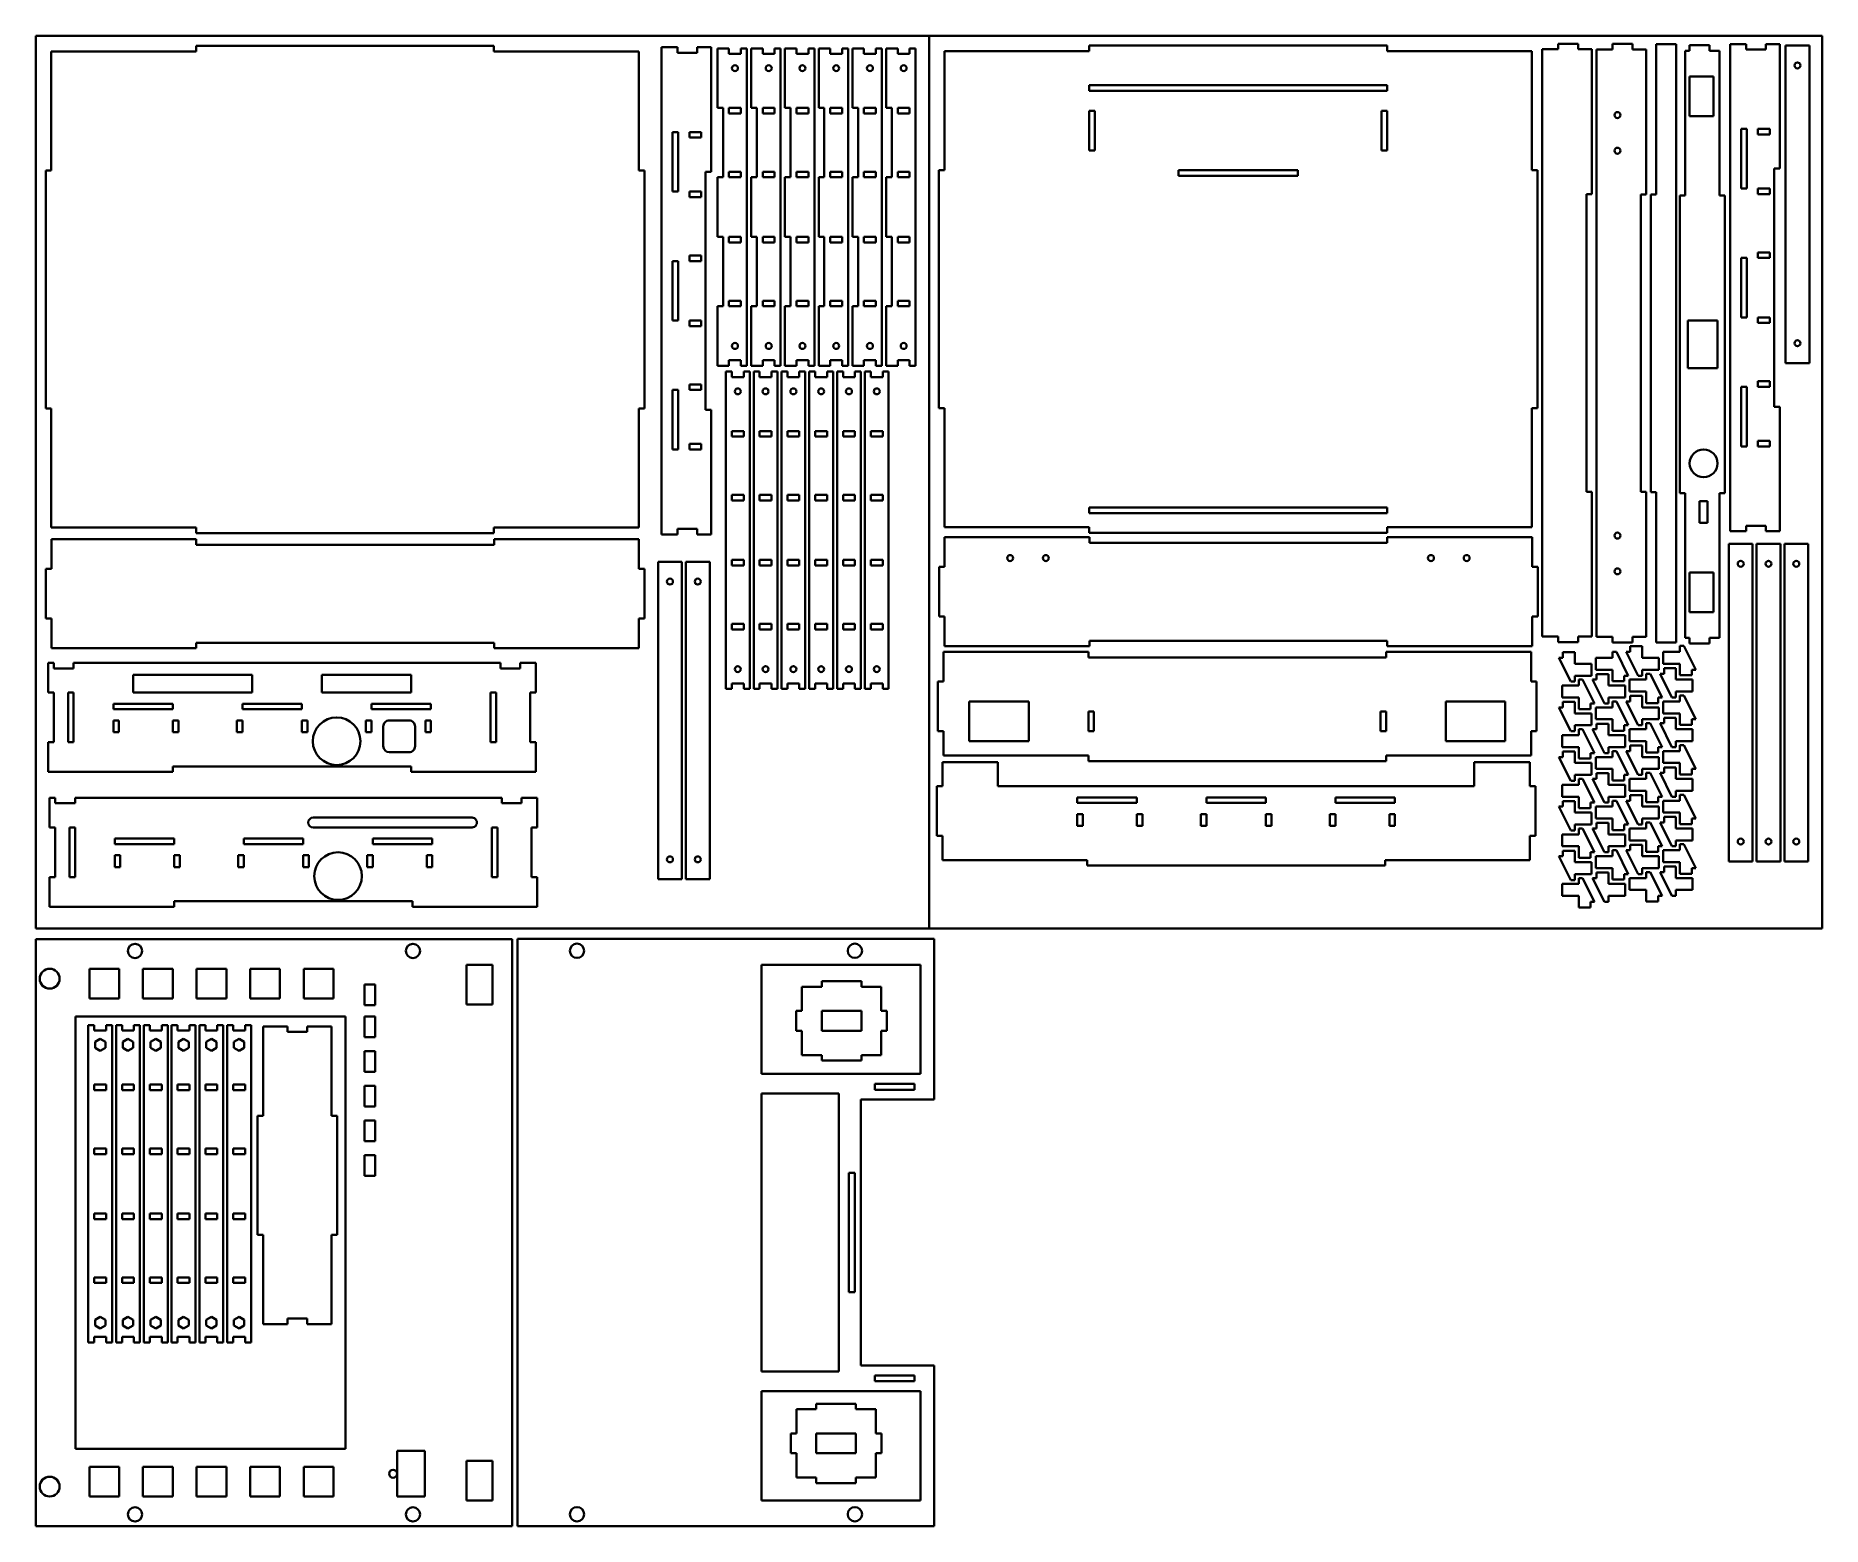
# Model space of a CAD drawing. Extents: x 240 to 1140, y 22 to 773.
import ezdxf

# ---------------------------------------------------------------- set-up
doc = ezdxf.new("R2010")
doc.units = 0

msp = doc.modelspace()

# ---------------------------------------------------------------- linework, layer by layer
at = {"color": 1, "lineweight": 35}
for p, q in [((690, 773), (240, 773)), ((240, 773), (240, 323)), ((1140, 773), (690, 773)), ((690, 773), (690, 323)), ((1140, 323), (1140, 773)), ((690, 323), (240, 323)), ((690, 323), (1140, 323))]:
    msp.add_line(p, q, dxfattribs=at)
at = {"color": 7, "lineweight": 35}
for p, q in [((247.805786, 765.101807), (247.805786, 705.101807)), ((247.805786, 765.101807), (320.805786, 765.101807)), ((320.805786, 767.901794), (470.805786, 767.901794)), ((470.805786, 765.101807), (543.805786, 765.101807)), ((543.805786, 705.101807), (543.805786, 765.101807)), ((555.263916, 767.244995), (555.263916, 521.64502)), ((580.263916, 704.445007), (580.263916, 767.244995)), ((583.440613, 766.634827), (583.440613, 736.634827)), ((598.240601, 606.634827), (598.240601, 766.634827)), ((600.440613, 766.634827), (600.440613, 736.634827)), ((615.240601, 606.634827), (615.240601, 766.634827)), ((617.440613, 766.634827), (617.440613, 736.634827)), ((632.240601, 606.634827), (632.240601, 766.634827)), ((634.440613, 766.634827), (634.440613, 736.634827)), ((649.240601, 606.634827), (649.240601, 766.634827)), ((651.440613, 766.634827), (651.440613, 736.634827)), ((666.240601, 606.634827), (666.240601, 766.634827)), ((668.440613, 766.634827), (668.440613, 736.634827)), ((683.240601, 606.634827), (683.240601, 766.634827)), ((697.738831, 765.217773), (697.738831, 705.217773)), ((697.738831, 765.217773), (770.738831, 765.217773)), ((770.738831, 768.017761), (920.738831, 768.017761)), ((920.738831, 765.217773), (993.738831, 765.217773)), ((993.738831, 705.217773), (993.738831, 765.217773)), ((998.957336, 470.152954), (998.957336, 766.152954)), ((1023.957336, 766.152954), (1023.957336, 693.152954)), ((1026.324585, 470.023315), (1026.324585, 766.023315)), ((1051.324585, 766.023315), (1051.324585, 693.023315)), ((1056.394043, 692.916687), (1056.394043, 765.916687)), ((1066.394043, 765.916687), (1066.394043, 469.916687)), ((1070.997925, 692.443542), (1070.997925, 765.443542)), ((1088.197876, 765.443542), (1088.197876, 692.443542)), ((1093.578979, 768.808716), (1093.578979, 523.20874)), ((1118.578979, 706.008728), (1118.578979, 768.808716)), ((1121.512085, 768.020813), (1121.512085, 608.020813)), ((1133.512085, 608.020813), (1133.512085, 768.020813)), ((920.738831, 748.017761), (770.738831, 748.017761)), ((1073.197876, 732.443542), (1073.197876, 752.443542)), ((1085.197876, 752.443542), (1085.197876, 732.443542)), ((770.738831, 745.217773), (920.738831, 745.217773)), ((586.240601, 736.634827), (586.240601, 701.634827)), ((603.240601, 736.634827), (603.240601, 701.634827)), ((620.240601, 736.634827), (620.240601, 701.634827)), ((637.240601, 736.634827), (637.240601, 701.634827)), ((654.240601, 736.634827), (654.240601, 701.634827)), ((671.240601, 736.634827), (671.240601, 701.634827)), ((770.738831, 735.217773), (770.738831, 715.217773)), ((773.538818, 715.217773), (773.538818, 735.217773)), ((917.938843, 715.217773), (917.938843, 735.217773)), ((920.738831, 735.217773), (920.738831, 715.217773)), ((560.863892, 724.445007), (560.863892, 694.445007)), ((563.66394, 694.445007), (563.66394, 724.445007)), ((1099.178955, 726.008728), (1099.178955, 696.008728)), ((1101.979004, 696.008728), (1101.979004, 726.008728)), ((245.005783, 585.101807), (245.005783, 705.101807)), ((546.605774, 585.101807), (546.605774, 705.101807)), ((577.463928, 704.445007), (577.463928, 584.445007)), ((694.938843, 585.217773), (694.938843, 705.217773)), ((815.738831, 705.217773), (875.738831, 705.217773)), ((875.738831, 702.417786), (815.738831, 702.417786)), ((996.538818, 585.217773), (996.538818, 705.217773)), ((1115.778931, 706.008728), (1115.778931, 586.008728)), ((583.440613, 701.634827), (583.440613, 671.634827)), ((600.440613, 701.634827), (600.440613, 671.634827)), ((617.440613, 701.634827), (617.440613, 671.634827)), ((634.440613, 701.634827), (634.440613, 671.634827)), ((651.440613, 701.634827), (651.440613, 671.634827)), ((668.440613, 701.634827), (668.440613, 671.634827)), ((1021.157349, 693.152954), (1021.157349, 543.152954)), ((1048.524536, 693.023315), (1048.524536, 543.023315)), ((1053.593994, 692.916687), (1053.593994, 542.916687)), ((1068.197876, 542.443542), (1068.197876, 692.443542)), ((1090.997925, 692.443542), (1090.997925, 542.443542)), ((586.240601, 671.634827), (586.240601, 636.634827)), ((603.240601, 671.634827), (603.240601, 636.634827)), ((620.240601, 671.634827), (620.240601, 636.634827)), ((637.240601, 671.634827), (637.240601, 636.634827)), ((654.240601, 671.634827), (654.240601, 636.634827)), ((671.240601, 671.634827), (671.240601, 636.634827)), ((560.863892, 659.445007), (560.863892, 629.445007)), ((563.66394, 629.445007), (563.66394, 659.445007)), ((1099.178955, 661.008728), (1099.178955, 631.008728)), ((1101.979004, 631.008728), (1101.979004, 661.008728)), ((583.440613, 606.634827), (583.440613, 636.634827)), ((600.440613, 606.634827), (600.440613, 636.634827)), ((617.440613, 606.634827), (617.440613, 636.634827)), ((634.440613, 606.634827), (634.440613, 636.634827)), ((651.440613, 606.634827), (651.440613, 636.634827)), ((668.440613, 606.634827), (668.440613, 636.634827)), ((1072.197876, 605.443542), (1072.197876, 629.443542)), ((1087.197876, 629.443542), (1087.197876, 605.443542)), ((587.676147, 443.747498), (587.676147, 603.747498)), ((599.676147, 443.747498), (599.676147, 603.747498)), ((601.676147, 443.747498), (601.676147, 603.747498)), ((613.676147, 443.747498), (613.676147, 603.747498)), ((615.676147, 443.747498), (615.676147, 603.747498)), ((627.676147, 443.747498), (627.676147, 603.747498)), ((629.676147, 443.747498), (629.676147, 603.747498)), ((641.676147, 443.747498), (641.676147, 603.747498)), ((643.676147, 443.747498), (643.676147, 603.747498)), ((655.676147, 443.747498), (655.676147, 603.747498)), ((657.676147, 443.747498), (657.676147, 603.747498)), ((669.676147, 443.747498), (669.676147, 603.747498)), ((560.863892, 594.445007), (560.863892, 564.445007)), ((563.66394, 564.445007), (563.66394, 594.445007)), ((1099.178955, 596.008728), (1099.178955, 566.008728)), ((1101.979004, 566.008728), (1101.979004, 596.008728)), ((247.805786, 585.101807), (247.805786, 525.101807)), ((543.805786, 525.101807), (543.805786, 585.101807)), ((697.738831, 585.217773), (697.738831, 525.217773)), ((993.738831, 525.217773), (993.738831, 585.217773)), ((1118.578979, 523.20874), (1118.578979, 586.008728)), ((580.263916, 521.64502), (580.263916, 584.445007)), ((1023.957336, 543.152954), (1023.957336, 470.152954)), ((1051.324585, 543.023315), (1051.324585, 470.023315)), ((1056.394043, 469.916687), (1056.394043, 542.916687)), ((1070.997925, 542.443542), (1070.997925, 469.443542)), ((1088.197876, 542.443542), (1088.197876, 469.443542)), ((770.738831, 535.217773), (920.738831, 535.217773)), ((920.738831, 532.417786), (770.738831, 532.417786)), ((320.805786, 525.101807), (247.805786, 525.101807)), ((320.805786, 522.301819), (470.805786, 522.301819)), ((543.805786, 525.101807), (470.805786, 525.101807)), ((770.738831, 525.217773), (697.738831, 525.217773)), ((770.738831, 522.417786), (920.738831, 522.417786)), ((993.738831, 525.217773), (920.738831, 525.217773)), ((320.905914, 519.247559), (247.905914, 519.247559)), ((320.905914, 516.447571), (470.905914, 516.447571)), ((543.905884, 519.247559), (470.905914, 519.247559)), ((770.859863, 520.238647), (697.859863, 520.238647)), ((770.859863, 517.43866), (920.859863, 517.43866)), ((993.859863, 520.238647), (920.859863, 520.238647)), ((1092.909546, 516.83667), (1092.909546, 356.836639)), ((1104.909546, 356.836639), (1104.909546, 516.83667)), ((1106.909546, 516.83667), (1106.909546, 356.836639)), ((1118.909546, 356.836639), (1118.909546, 516.83667)), ((1120.909546, 516.83667), (1120.909546, 356.836639)), ((1132.909546, 356.836639), (1132.909546, 516.83667)), ((245.105911, 504.247559), (245.105911, 479.247559)), ((546.705933, 504.247559), (546.705933, 479.247559)), ((553.509338, 507.862946), (553.509338, 347.862946)), ((565.509338, 347.862946), (565.509338, 507.862946)), ((567.509338, 507.862946), (567.509338, 347.862946)), ((579.509338, 347.862946), (579.509338, 507.862946)), ((695.059875, 505.238647), (695.059875, 480.238647)), ((996.659851, 505.238647), (996.659851, 480.238647)), ((1073.197876, 502.443542), (1073.197876, 482.443542)), ((1085.197876, 482.443542), (1085.197876, 502.443542)), ((920.859863, 468.038635), (770.859863, 468.038635)), ((247.905914, 464.247559), (320.905914, 464.247559)), ((470.905914, 467.047546), (320.905914, 467.047546)), ((470.905914, 464.247559), (543.905884, 464.247559)), ((770.309509, 462.423706), (697.309509, 462.423706)), ((697.859863, 465.238647), (770.859863, 465.238647)), ((770.309509, 459.623718), (920.309509, 459.623718)), ((993.309509, 462.423706), (920.309509, 462.423706)), ((920.859863, 465.238647), (993.859863, 465.238647)), ((259.095276, 456.899841), (474.095276, 456.899841)), ((289.095276, 450.899841), (349.095276, 450.899841)), ((384.095276, 450.899841), (429.095276, 450.899841)), ((249.095276, 441.899841), (249.095276, 416.899841)), ((256.295288, 416.899841), (256.295288, 441.899841)), ((259.095276, 441.899841), (259.095276, 416.899841)), ((349.095276, 441.899841), (289.095276, 441.899841)), ((429.095276, 441.899841), (384.095276, 441.899841)), ((469.095276, 441.899841), (469.095276, 416.899841)), ((471.895264, 441.899841), (471.895264, 416.899841)), ((489.095276, 441.899841), (489.095276, 416.899841)), ((694.509521, 447.423706), (694.509521, 422.423706)), ((996.109497, 447.423706), (996.109497, 422.423706)), ((309.095276, 436.299835), (279.095276, 436.299835)), ((279.095276, 433.499847), (309.095276, 433.499847)), ((374.095276, 436.299835), (344.095276, 436.299835)), ((374.095276, 433.499847), (344.095276, 433.499847)), ((439.095276, 436.299835), (409.095276, 436.299835)), ((439.095276, 433.499847), (409.095276, 433.499847)), ((740.309509, 437.423706), (710.309509, 437.423706)), ((710.309509, 437.423706), (710.309509, 417.423706)), ((740.309509, 417.423706), (740.309509, 437.423706)), ((950.309509, 417.423706), (950.309509, 437.423706)), ((950.309509, 437.423706), (980.309509, 437.423706)), ((980.309509, 437.423706), (980.309509, 417.423706)), ((710.309509, 417.423706), (740.309509, 417.423706)), ((980.309509, 417.423706), (950.309509, 417.423706)), ((696.718384, 406.885437), (724.718384, 406.885437)), ((770.309509, 410.223694), (697.309509, 410.223694)), ((770.309509, 407.423706), (920.309509, 407.423706)), ((920.309509, 410.223694), (993.309509, 410.223694)), ((992.718384, 406.885437), (964.718384, 406.885437)), ((246.295273, 401.899841), (309.095276, 401.899841)), ((309.095276, 404.699829), (429.095276, 404.699829)), ((429.095276, 401.899841), (491.895264, 401.899841)), ((259.793976, 388.92691), (474.793976, 388.92691)), ((693.918396, 394.685425), (693.918396, 369.685425)), ((724.718384, 394.685425), (964.718384, 394.685425)), ((764.718384, 389.085419), (794.718384, 389.085419)), ((829.718384, 389.085419), (859.718384, 389.085419)), ((894.718384, 389.085419), (924.718384, 389.085419)), ((995.518372, 394.685425), (995.518372, 369.685425)), ((459.793976, 378.92691), (379.793976, 378.92691)), ((794.718384, 386.285431), (764.718384, 386.285431)), ((859.718384, 386.285431), (829.718384, 386.285431)), ((924.718384, 386.285431), (894.718384, 386.285431)), ((249.793976, 373.92691), (249.793976, 348.92691)), ((256.993958, 348.92691), (256.993958, 373.92691)), ((259.793976, 373.92691), (259.793976, 348.92691)), ((379.793976, 373.92691), (459.793976, 373.92691)), ((469.793976, 373.92691), (469.793976, 348.92691)), ((472.593994, 373.92691), (472.593994, 348.92691)), ((489.793976, 373.92691), (489.793976, 348.92691)), ((309.793976, 368.326904), (279.793976, 368.326904)), ((279.793976, 365.526917), (309.793976, 365.526917)), ((374.793976, 368.326904), (344.793976, 368.326904)), ((374.793976, 365.526917), (344.793976, 365.526917)), ((439.793976, 368.326904), (409.793976, 368.326904)), ((439.793976, 365.526917), (409.793976, 365.526917)), ((769.718384, 357.485413), (696.718384, 357.485413)), ((769.718384, 354.685425), (919.718384, 354.685425)), ((919.718384, 357.485413), (992.718384, 357.485413)), ((246.993973, 333.92691), (309.793976, 333.92691)), ((309.793976, 336.726898), (429.793976, 336.726898)), ((429.793976, 333.92691), (492.593994, 333.92691)), ((240.023865, 317.704529), (240.023865, 21.704544)), ((480.023865, 317.704529), (240.023865, 317.704529)), ((480.023865, 21.704544), (480.023865, 317.704529)), ((692.654236, 317.774231), (482.654236, 317.774231)), ((482.654236, 21.774246), (482.654236, 317.774231)), ((692.654236, 317.774231), (692.654236, 236.774246)), ((457.023865, 304.704529), (457.023865, 284.704529)), ((470.023865, 284.704529), (470.023865, 304.704529)), ((605.654236, 249.774246), (605.654236, 304.774231)), ((605.654236, 304.774231), (685.654236, 304.774231)), ((685.654236, 304.774231), (685.654236, 249.774246)), ((655.958923, 296.440521), (635.958923, 296.440521)), ((635.958923, 281.440521), (655.958923, 281.440521)), ((260.023865, 278.704529), (396.023865, 278.704529)), ((260.023865, 60.704544), (260.023865, 278.704529)), ((266.474121, 114.346252), (266.474121, 274.346252)), ((278.474121, 114.346252), (278.474121, 274.346252)), ((280.474121, 114.346252), (280.474121, 274.346252)), ((292.474121, 114.346252), (292.474121, 274.346252)), ((294.474121, 114.346252), (294.474121, 274.346252)), ((306.474121, 114.346252), (306.474121, 274.346252)), ((308.474121, 114.346252), (308.474121, 274.346252)), ((320.474121, 114.346252), (320.474121, 274.346252)), ((322.474121, 114.346252), (322.474121, 274.346252)), ((334.474121, 114.346252), (334.474121, 274.346252)), ((336.474121, 114.346252), (336.474121, 274.346252)), ((348.474121, 114.346252), (348.474121, 274.346252)), ((354.599426, 228.64621), (354.599426, 273.64621)), ((388.999451, 228.64621), (388.999451, 273.64621)), ((396.023865, 278.704529), (396.023865, 60.704544)), ((655.958923, 271.440521), (635.958923, 271.440521)), ((635.958923, 256.440521), (655.958923, 256.440521)), ((685.654236, 249.774246), (605.654236, 249.774246)), ((682.654236, 244.774246), (662.654236, 244.774246)), ((605.654236, 99.774246), (605.654236, 239.774246)), ((644.654236, 239.774246), (605.654236, 239.774246)), ((644.654236, 239.774246), (644.654236, 99.774246)), ((655.654236, 236.774246), (655.654236, 102.774246)), ((692.654236, 236.774246), (655.654236, 236.774246)), ((662.654236, 241.774246), (682.654236, 241.774246)), ((351.799438, 228.64621), (351.799438, 168.64621)), ((391.799438, 168.64621), (391.799438, 228.64621)), ((649.654236, 139.774246), (649.654236, 199.774246)), ((652.654236, 199.774246), (652.654236, 139.774246)), ((354.599426, 168.64621), (354.599426, 123.64621)), ((388.999451, 168.64621), (388.999451, 123.64621)), ((605.654236, 99.774246), (644.654236, 99.774246)), ((692.654236, 102.774246), (655.654236, 102.774246)), ((692.654236, 102.774246), (692.654236, 21.774246)), ((662.654236, 97.774246), (682.654236, 97.774246)), ((682.654236, 94.774246), (662.654236, 94.774246)), ((605.654236, 89.774246), (605.654236, 34.774246)), ((685.654236, 89.774246), (605.654236, 89.774246)), ((653.213989, 83.482986), (633.213989, 83.482986)), ((685.654236, 34.774246), (685.654236, 89.774246)), ((633.213989, 68.482986), (653.213989, 68.482986)), ((396.023865, 60.704544), (260.023865, 60.704544)), ((436.023865, 59.704544), (436.023865, 36.704544)), ((457.023865, 34.704544), (457.023865, 54.704544)), ((470.023865, 54.704544), (470.023865, 34.704544)), ((653.213989, 58.48299), (633.213989, 58.48299)), ((633.213989, 43.48299), (653.213989, 43.48299)), ((605.654236, 34.774246), (685.654236, 34.774246)), ((240.023865, 21.704544), (480.023865, 21.704544)), ((482.654236, 21.774246), (692.654236, 21.774246))]:
    msp.add_line(p, q, dxfattribs=at)
at = {"color": 7, "lineweight": 35, "ltscale": 0.07}
for p, q in [((320.805786, 765.101807), (320.805786, 767.901794)), ((470.805786, 765.101807), (470.805786, 767.901794)), ((563.263916, 767.244995), (563.263916, 764.445007)), ((573.263916, 764.445007), (573.263916, 767.244995)), ((586.240601, 766.634827), (583.440613, 766.634827)), ((589.240601, 766.634827), (589.240601, 763.834839)), ((595.240601, 766.634827), (595.240601, 763.834839)), ((603.240601, 766.634827), (600.440613, 766.634827)), ((606.240601, 766.634827), (606.240601, 763.834839)), ((612.240601, 766.634827), (612.240601, 763.834839)), ((620.240601, 766.634827), (617.440613, 766.634827)), ((623.240601, 766.634827), (623.240601, 763.834839)), ((629.240601, 766.634827), (629.240601, 763.834839)), ((637.240601, 766.634827), (634.440613, 766.634827)), ((640.240601, 766.634827), (640.240601, 763.834839)), ((646.240601, 766.634827), (646.240601, 763.834839)), ((654.240601, 766.634827), (651.440613, 766.634827)), ((657.240601, 766.634827), (657.240601, 763.834839)), ((663.240601, 766.634827), (663.240601, 763.834839)), ((671.240601, 766.634827), (668.440613, 766.634827)), ((674.240601, 766.634827), (674.240601, 763.834839)), ((680.240601, 766.634827), (680.240601, 763.834839)), ((770.738831, 765.217773), (770.738831, 768.017761)), ((920.738831, 765.217773), (920.738831, 768.017761)), ((1006.957336, 768.952942), (1006.957336, 766.152954)), ((1016.957336, 766.152954), (1016.957336, 768.952942)), ((1034.324585, 768.823303), (1034.324585, 766.023315)), ((1044.324585, 766.023315), (1044.324585, 768.823303)), ((1056.394043, 768.716675), (1056.394043, 765.916687)), ((1066.394043, 765.916687), (1066.394043, 768.716675)), ((1073.197876, 765.443542), (1073.197876, 768.24353)), ((1083.197876, 765.443542), (1083.197876, 768.24353)), ((1101.578979, 768.808716), (1101.578979, 766.008728)), ((1111.578979, 766.008728), (1111.578979, 768.808716)), ((770.738831, 748.017761), (770.738831, 745.217773)), ((920.738831, 745.217773), (920.738831, 748.017761)), ((583.440613, 736.634827), (586.240601, 736.634827)), ((589.240601, 736.634827), (589.240601, 733.834839)), ((595.240601, 733.834839), (595.240601, 736.634827)), ((600.440613, 736.634827), (603.240601, 736.634827)), ((606.240601, 736.634827), (606.240601, 733.834839)), ((612.240601, 733.834839), (612.240601, 736.634827)), ((617.440613, 736.634827), (620.240601, 736.634827)), ((623.240601, 736.634827), (623.240601, 733.834839)), ((629.240601, 733.834839), (629.240601, 736.634827)), ((634.440613, 736.634827), (637.240601, 736.634827)), ((640.240601, 736.634827), (640.240601, 733.834839)), ((646.240601, 733.834839), (646.240601, 736.634827)), ((651.440613, 736.634827), (654.240601, 736.634827)), ((657.240601, 736.634827), (657.240601, 733.834839)), ((663.240601, 733.834839), (663.240601, 736.634827)), ((668.440613, 736.634827), (671.240601, 736.634827)), ((674.240601, 736.634827), (674.240601, 733.834839)), ((680.240601, 733.834839), (680.240601, 736.634827)), ((770.738831, 735.217773), (773.538818, 735.217773)), ((920.738831, 735.217773), (917.938843, 735.217773)), ((569.263916, 724.445007), (569.263916, 721.64502)), ((575.263916, 721.64502), (575.263916, 724.445007)), ((1107.578979, 726.008728), (1107.578979, 723.20874)), ((1113.578979, 723.20874), (1113.578979, 726.008728)), ((773.538818, 715.217773), (770.738831, 715.217773)), ((917.938843, 715.217773), (920.738831, 715.217773)), ((247.805786, 705.101807), (245.005783, 705.101807)), ((543.805786, 705.101807), (546.605774, 705.101807)), ((580.263916, 704.445007), (577.463928, 704.445007)), ((589.240601, 704.434814), (589.240601, 701.634827)), ((595.240601, 701.634827), (595.240601, 704.434814)), ((606.240601, 704.434814), (606.240601, 701.634827)), ((612.240601, 701.634827), (612.240601, 704.434814)), ((623.240601, 704.434814), (623.240601, 701.634827)), ((629.240601, 701.634827), (629.240601, 704.434814)), ((640.240601, 704.434814), (640.240601, 701.634827)), ((646.240601, 701.634827), (646.240601, 704.434814)), ((657.240601, 704.434814), (657.240601, 701.634827)), ((663.240601, 701.634827), (663.240601, 704.434814)), ((674.240601, 704.434814), (674.240601, 701.634827)), ((680.240601, 701.634827), (680.240601, 704.434814)), ((697.738831, 705.217773), (694.938843, 705.217773)), ((815.738831, 705.217773), (815.738831, 702.417786)), ((875.738831, 702.417786), (875.738831, 705.217773)), ((993.738831, 705.217773), (996.538818, 705.217773)), ((569.263916, 694.445007), (569.263916, 691.64502)), ((575.263916, 691.64502), (575.263916, 694.445007)), ((586.240601, 701.634827), (583.440613, 701.634827)), ((603.240601, 701.634827), (600.440613, 701.634827)), ((620.240601, 701.634827), (617.440613, 701.634827)), ((637.240601, 701.634827), (634.440613, 701.634827)), ((654.240601, 701.634827), (651.440613, 701.634827)), ((671.240601, 701.634827), (668.440613, 701.634827)), ((1023.957336, 693.152954), (1021.157349, 693.152954)), ((1107.578979, 696.008728), (1107.578979, 693.20874)), ((1113.578979, 693.20874), (1113.578979, 696.008728)), ((586.240601, 671.634827), (583.440613, 671.634827)), ((589.240601, 668.834839), (589.240601, 671.634827)), ((595.240601, 671.634827), (595.240601, 668.834839)), ((603.240601, 671.634827), (600.440613, 671.634827)), ((606.240601, 668.834839), (606.240601, 671.634827)), ((612.240601, 671.634827), (612.240601, 668.834839)), ((620.240601, 671.634827), (617.440613, 671.634827)), ((623.240601, 668.834839), (623.240601, 671.634827)), ((629.240601, 671.634827), (629.240601, 668.834839)), ((637.240601, 671.634827), (634.440613, 671.634827)), ((640.240601, 668.834839), (640.240601, 671.634827)), ((646.240601, 671.634827), (646.240601, 668.834839)), ((654.240601, 671.634827), (651.440613, 671.634827)), ((657.240601, 668.834839), (657.240601, 671.634827)), ((663.240601, 671.634827), (663.240601, 668.834839)), ((671.240601, 671.634827), (668.440613, 671.634827)), ((674.240601, 668.834839), (674.240601, 671.634827)), ((680.240601, 671.634827), (680.240601, 668.834839)), ((569.263916, 662.244995), (569.263916, 659.445007)), ((575.263916, 659.445007), (575.263916, 662.244995)), ((1107.578979, 663.808716), (1107.578979, 661.008728)), ((1113.578979, 661.008728), (1113.578979, 663.808716)), ((589.240601, 636.634827), (589.240601, 639.434814)), ((595.240601, 639.434814), (595.240601, 636.634827)), ((606.240601, 636.634827), (606.240601, 639.434814)), ((612.240601, 639.434814), (612.240601, 636.634827)), ((623.240601, 636.634827), (623.240601, 639.434814)), ((629.240601, 639.434814), (629.240601, 636.634827)), ((640.240601, 636.634827), (640.240601, 639.434814)), ((646.240601, 639.434814), (646.240601, 636.634827)), ((657.240601, 636.634827), (657.240601, 639.434814)), ((663.240601, 639.434814), (663.240601, 636.634827)), ((674.240601, 636.634827), (674.240601, 639.434814)), ((680.240601, 639.434814), (680.240601, 636.634827)), ((583.440613, 636.634827), (586.240601, 636.634827)), ((600.440613, 636.634827), (603.240601, 636.634827)), ((617.440613, 636.634827), (620.240601, 636.634827)), ((634.440613, 636.634827), (637.240601, 636.634827)), ((651.440613, 636.634827), (654.240601, 636.634827)), ((668.440613, 636.634827), (671.240601, 636.634827)), ((1107.578979, 628.20874), (1107.578979, 631.008728)), ((1113.578979, 631.008728), (1113.578979, 628.20874)), ((569.263916, 626.64502), (569.263916, 629.445007)), ((575.263916, 629.445007), (575.263916, 626.64502)), ((586.240601, 606.634827), (583.440613, 606.634827)), ((589.240601, 606.634827), (589.240601, 609.434814)), ((590.676147, 603.747498), (590.676147, 600.94751)), ((595.240601, 606.634827), (595.240601, 609.434814)), ((596.676147, 603.747498), (596.676147, 600.94751)), ((603.240601, 606.634827), (600.440613, 606.634827)), ((604.676147, 603.747498), (604.676147, 600.94751)), ((606.240601, 606.634827), (606.240601, 609.434814)), ((610.676147, 603.747498), (610.676147, 600.94751)), ((612.240601, 606.634827), (612.240601, 609.434814)), ((620.240601, 606.634827), (617.440613, 606.634827)), ((618.676147, 603.747498), (618.676147, 600.94751)), ((623.240601, 606.634827), (623.240601, 609.434814)), ((624.676147, 603.747498), (624.676147, 600.94751)), ((629.240601, 606.634827), (629.240601, 609.434814)), ((632.676147, 603.747498), (632.676147, 600.94751)), ((637.240601, 606.634827), (634.440613, 606.634827)), ((638.676147, 603.747498), (638.676147, 600.94751)), ((640.240601, 606.634827), (640.240601, 609.434814)), ((646.240601, 606.634827), (646.240601, 609.434814)), ((646.676147, 603.747498), (646.676147, 600.94751)), ((654.240601, 606.634827), (651.440613, 606.634827)), ((652.676147, 603.747498), (652.676147, 600.94751)), ((657.240601, 606.634827), (657.240601, 609.434814)), ((660.676147, 603.747498), (660.676147, 600.94751)), ((663.240601, 606.634827), (663.240601, 609.434814)), ((666.676147, 603.747498), (666.676147, 600.94751)), ((671.240601, 606.634827), (668.440613, 606.634827)), ((674.240601, 606.634827), (674.240601, 609.434814)), ((680.240601, 606.634827), (680.240601, 609.434814)), ((569.263916, 594.445007), (569.263916, 597.244995)), ((575.263916, 597.244995), (575.263916, 594.445007)), ((1107.578979, 596.008728), (1107.578979, 598.808716)), ((1113.578979, 598.808716), (1113.578979, 596.008728)), ((247.805786, 585.101807), (245.005783, 585.101807)), ((543.805786, 585.101807), (546.605774, 585.101807)), ((697.738831, 585.217773), (694.938843, 585.217773)), ((993.738831, 585.217773), (996.538818, 585.217773)), ((580.263916, 584.445007), (577.463928, 584.445007)), ((569.263916, 564.445007), (569.263916, 567.244995)), ((575.263916, 567.244995), (575.263916, 564.445007)), ((590.676147, 573.747498), (590.676147, 570.94751)), ((596.676147, 570.94751), (596.676147, 573.747498)), ((604.676147, 573.747498), (604.676147, 570.94751)), ((610.676147, 570.94751), (610.676147, 573.747498)), ((618.676147, 573.747498), (618.676147, 570.94751)), ((624.676147, 570.94751), (624.676147, 573.747498)), ((632.676147, 573.747498), (632.676147, 570.94751)), ((638.676147, 570.94751), (638.676147, 573.747498)), ((646.676147, 573.747498), (646.676147, 570.94751)), ((652.676147, 570.94751), (652.676147, 573.747498)), ((660.676147, 573.747498), (660.676147, 570.94751)), ((666.676147, 570.94751), (666.676147, 573.747498)), ((1107.578979, 566.008728), (1107.578979, 568.808716)), ((1113.578979, 568.808716), (1113.578979, 566.008728)), ((590.676147, 541.547485), (590.676147, 538.747498)), ((596.676147, 538.747498), (596.676147, 541.547485)), ((604.676147, 541.547485), (604.676147, 538.747498)), ((610.676147, 538.747498), (610.676147, 541.547485)), ((618.676147, 541.547485), (618.676147, 538.747498)), ((624.676147, 538.747498), (624.676147, 541.547485)), ((632.676147, 541.547485), (632.676147, 538.747498)), ((638.676147, 538.747498), (638.676147, 541.547485)), ((646.676147, 541.547485), (646.676147, 538.747498)), ((652.676147, 538.747498), (652.676147, 541.547485)), ((660.676147, 541.547485), (660.676147, 538.747498)), ((666.676147, 538.747498), (666.676147, 541.547485)), ((1023.957336, 543.152954), (1021.157349, 543.152954)), ((770.738831, 535.217773), (770.738831, 532.417786)), ((920.738831, 532.417786), (920.738831, 535.217773)), ((320.805786, 525.101807), (320.805786, 522.301819)), ((470.805786, 525.101807), (470.805786, 522.301819)), ((563.263916, 521.64502), (563.263916, 524.445007)), ((573.263916, 524.445007), (573.263916, 521.64502)), ((770.738831, 525.217773), (770.738831, 522.417786)), ((920.738831, 525.217773), (920.738831, 522.417786)), ((1101.578979, 523.20874), (1101.578979, 526.008728)), ((1111.578979, 526.008728), (1111.578979, 523.20874)), ((320.905914, 519.247559), (320.905914, 516.447571)), ((470.905914, 519.247559), (470.905914, 516.447571)), ((770.859863, 520.238647), (770.859863, 517.43866)), ((920.859863, 520.238647), (920.859863, 517.43866)), ((247.905914, 504.247559), (245.105911, 504.247559)), ((590.676147, 505.94751), (590.676147, 508.747498)), ((596.676147, 508.747498), (596.676147, 505.94751)), ((604.676147, 505.94751), (604.676147, 508.747498)), ((610.676147, 508.747498), (610.676147, 505.94751)), ((618.676147, 505.94751), (618.676147, 508.747498)), ((624.676147, 508.747498), (624.676147, 505.94751)), ((632.676147, 505.94751), (632.676147, 508.747498)), ((638.676147, 508.747498), (638.676147, 505.94751)), ((646.676147, 505.94751), (646.676147, 508.747498)), ((652.676147, 508.747498), (652.676147, 505.94751)), ((660.676147, 505.94751), (660.676147, 508.747498)), ((666.676147, 508.747498), (666.676147, 505.94751)), ((697.859863, 505.238647), (695.059875, 505.238647)), ((993.859863, 505.238647), (996.659851, 505.238647)), ((247.905914, 479.247559), (245.105911, 479.247559)), ((697.859863, 480.238647), (695.059875, 480.238647)), ((993.859863, 480.238647), (996.659851, 480.238647)), ((590.676147, 473.747498), (590.676147, 476.547485)), ((596.676147, 476.547485), (596.676147, 473.747498)), ((604.676147, 473.747498), (604.676147, 476.547485)), ((610.676147, 476.547485), (610.676147, 473.747498)), ((618.676147, 473.747498), (618.676147, 476.547485)), ((624.676147, 476.547485), (624.676147, 473.747498)), ((632.676147, 473.747498), (632.676147, 476.547485)), ((638.676147, 476.547485), (638.676147, 473.747498)), ((646.676147, 473.747498), (646.676147, 476.547485)), ((652.676147, 476.547485), (652.676147, 473.747498)), ((660.676147, 473.747498), (660.676147, 476.547485)), ((666.676147, 476.547485), (666.676147, 473.747498)), ((770.859863, 465.238647), (770.859863, 468.038635)), ((920.859863, 465.238647), (920.859863, 468.038635)), ((1006.957336, 467.352966), (1006.957336, 470.152954)), ((1016.957336, 470.152954), (1016.957336, 467.352966)), ((1034.324585, 467.223328), (1034.324585, 470.023315)), ((1044.324585, 470.023315), (1044.324585, 467.223328)), ((1056.394043, 467.116699), (1056.394043, 469.916687)), ((1066.394043, 469.916687), (1066.394043, 467.116699)), ((1073.197876, 469.443542), (1073.197876, 466.643555)), ((1083.197876, 469.443542), (1083.197876, 466.643555)), ((320.905914, 464.247559), (320.905914, 467.047546)), ((470.905914, 464.247559), (470.905914, 467.047546)), ((770.309509, 462.423706), (770.309509, 459.623718)), ((920.309509, 462.423706), (920.309509, 459.623718)), ((1009.285889, 459.437164), (1009.285889, 462.237183)), ((1043.285889, 462.437164), (1043.285889, 465.237183)), ((246.295273, 456.899841), (249.095276, 456.899841)), ((249.095276, 456.899841), (249.095276, 454.099854)), ((259.095276, 454.099854), (259.095276, 456.899841)), ((474.095276, 454.099854), (474.095276, 456.899841)), ((484.095276, 456.899841), (484.095276, 454.099854)), ((1026.285889, 448.437164), (1026.285889, 451.237183)), ((1040.285889, 450.437164), (1040.285889, 447.637146)), ((1060.285889, 451.437164), (1060.285889, 454.237183)), ((1074.285889, 453.437164), (1074.285889, 450.637146)), ((246.295273, 441.899841), (249.095276, 441.899841)), ((256.295288, 441.899841), (259.095276, 441.899841)), ((469.095276, 441.899841), (471.895264, 441.899841)), ((491.895264, 441.899841), (489.095276, 441.899841)), ((590.676147, 443.747498), (590.676147, 446.547485)), ((596.676147, 443.747498), (596.676147, 446.547485)), ((604.676147, 443.747498), (604.676147, 446.547485)), ((610.676147, 443.747498), (610.676147, 446.547485)), ((618.676147, 443.747498), (618.676147, 446.547485)), ((624.676147, 443.747498), (624.676147, 446.547485)), ((632.676147, 443.747498), (632.676147, 446.547485)), ((638.676147, 443.747498), (638.676147, 446.547485)), ((646.676147, 443.747498), (646.676147, 446.547485)), ((652.676147, 443.747498), (652.676147, 446.547485)), ((660.676147, 443.747498), (660.676147, 446.547485)), ((666.676147, 443.747498), (666.676147, 446.547485)), ((697.309509, 447.423706), (694.509521, 447.423706)), ((993.309509, 447.423706), (996.109497, 447.423706)), ((279.095276, 436.299835), (279.095276, 433.499847)), ((309.095276, 433.499847), (309.095276, 436.299835)), ((344.095276, 433.499847), (344.095276, 436.299835)), ((374.095276, 436.299835), (374.095276, 433.499847)), ((409.095276, 433.499847), (409.095276, 436.299835)), ((439.095276, 436.299835), (439.095276, 433.499847)), ((773.109497, 432.423706), (770.309509, 432.423706)), ((917.509521, 432.423706), (920.309509, 432.423706)), ((1009.285889, 434.437164), (1009.285889, 437.237183)), ((1023.285889, 436.437164), (1023.285889, 433.637146)), ((1043.285889, 437.437164), (1043.285889, 440.237183)), ((1057.285889, 439.437164), (1057.285889, 436.637146)), ((281.895264, 427.899841), (279.095276, 427.899841)), ((311.895264, 427.899841), (309.095276, 427.899841)), ((344.095276, 427.899841), (341.295288, 427.899841)), ((376.895264, 427.899841), (374.095276, 427.899841)), ((409.095276, 427.899841), (406.295288, 427.899841)), ((439.095276, 427.899841), (436.295288, 427.899841)), ((1026.285889, 423.437164), (1026.285889, 426.237183)), ((1040.285889, 425.437164), (1040.285889, 422.637146)), ((1060.285889, 426.437164), (1060.285889, 429.237183)), ((1074.285889, 428.437164), (1074.285889, 425.637146)), ((246.295273, 416.899841), (249.095276, 416.899841)), ((259.095276, 416.899841), (256.295288, 416.899841)), ((279.095276, 421.899841), (281.895264, 421.899841)), ((309.095276, 421.899841), (311.895264, 421.899841)), ((341.295288, 421.899841), (344.095276, 421.899841)), ((374.095276, 421.899841), (376.895264, 421.899841)), ((406.295288, 421.899841), (409.095276, 421.899841)), ((436.295288, 421.899841), (439.095276, 421.899841)), ((471.895264, 416.899841), (469.095276, 416.899841)), ((491.895264, 416.899841), (489.095276, 416.899841)), ((694.509521, 422.423706), (697.309509, 422.423706)), ((770.309509, 422.423706), (773.109497, 422.423706)), ((920.309509, 422.423706), (917.509521, 422.423706)), ((996.109497, 422.423706), (993.309509, 422.423706)), ((1043.285889, 412.437164), (1043.285889, 415.237183)), ((1057.285889, 414.437164), (1057.285889, 411.637146)), ((770.309509, 407.423706), (770.309509, 410.223694)), ((920.309509, 407.423706), (920.309509, 410.223694)), ((1009.285889, 409.437164), (1009.285889, 412.237183)), ((1023.285889, 411.437164), (1023.285889, 408.637146)), ((309.095276, 401.899841), (309.095276, 404.699829)), ((429.095276, 401.899841), (429.095276, 404.699829)), ((1026.285889, 398.437164), (1026.285889, 401.237183)), ((1040.285889, 400.437164), (1040.285889, 397.637146)), ((1060.285889, 401.437164), (1060.285889, 404.237183)), ((1074.285889, 403.437164), (1074.285889, 400.637146)), ((246.993973, 388.92691), (249.793976, 388.92691)), ((249.793976, 388.92691), (249.793976, 386.126923)), ((259.793976, 386.126923), (259.793976, 388.92691)), ((474.793976, 386.126923), (474.793976, 388.92691)), ((484.793976, 388.92691), (484.793976, 386.126923)), ((696.718384, 394.685425), (693.918396, 394.685425)), ((764.718384, 386.285431), (764.718384, 389.085419)), ((794.718384, 389.085419), (794.718384, 386.285431)), ((829.718384, 389.085419), (829.718384, 386.285431)), ((859.718384, 389.085419), (859.718384, 386.285431)), ((894.718384, 389.085419), (894.718384, 386.285431)), ((924.718384, 389.085419), (924.718384, 386.285431)), ((992.718384, 394.685425), (995.518372, 394.685425)), ((1009.285889, 384.437164), (1009.285889, 387.237183)), ((1043.285889, 387.437164), (1043.285889, 390.237183)), ((1057.285889, 389.437164), (1057.285889, 386.637146)), ((764.718384, 380.685425), (767.518372, 380.685425)), ((794.718384, 380.685425), (797.518372, 380.685425)), ((826.918396, 380.685425), (829.718384, 380.685425)), ((862.518372, 380.685425), (859.718384, 380.685425)), ((894.718384, 380.685425), (891.918396, 380.685425)), ((924.718384, 380.685425), (921.918396, 380.685425)), ((1023.285889, 386.437164), (1023.285889, 383.637146)), ((1060.285889, 376.437164), (1060.285889, 379.237183)), ((1074.285889, 378.437164), (1074.285889, 375.637146)), ((246.993973, 373.92691), (249.793976, 373.92691)), ((256.993958, 373.92691), (259.793976, 373.92691)), ((469.793976, 373.92691), (472.593994, 373.92691)), ((492.593994, 373.92691), (489.793976, 373.92691)), ((693.918396, 369.685425), (696.718384, 369.685425)), ((767.518372, 374.685425), (764.718384, 374.685425)), ((797.518372, 374.685425), (794.718384, 374.685425)), ((829.718384, 374.685425), (826.918396, 374.685425)), ((859.718384, 374.685425), (862.518372, 374.685425)), ((891.918396, 374.685425), (894.718384, 374.685425)), ((921.918396, 374.685425), (924.718384, 374.685425)), ((995.518372, 369.685425), (992.718384, 369.685425)), ((1026.285889, 373.437164), (1026.285889, 376.237183)), ((1040.285889, 375.437164), (1040.285889, 372.637146)), ((279.793976, 368.326904), (279.793976, 365.526917)), ((309.793976, 365.526917), (309.793976, 368.326904)), ((344.793976, 365.526917), (344.793976, 368.326904)), ((374.793976, 368.326904), (374.793976, 365.526917)), ((409.793976, 365.526917), (409.793976, 368.326904)), ((439.793976, 368.326904), (439.793976, 365.526917)), ((1009.285889, 359.437164), (1009.285889, 362.237183)), ((1023.285889, 361.437164), (1023.285889, 358.637146)), ((1043.285889, 362.437164), (1043.285889, 365.237183)), ((1057.285889, 364.437164), (1057.285889, 361.637146)), ((282.593994, 359.92691), (279.793976, 359.92691)), ((279.793976, 353.92691), (282.593994, 353.92691)), ((312.593964, 359.92691), (309.793976, 359.92691)), ((309.793976, 353.92691), (312.593964, 353.92691)), ((344.793976, 359.92691), (341.993988, 359.92691)), ((341.993988, 353.92691), (344.793976, 353.92691)), ((377.593964, 359.92691), (374.793976, 359.92691)), ((374.793976, 353.92691), (377.593964, 353.92691)), ((409.793976, 359.92691), (406.993988, 359.92691)), ((406.993988, 353.92691), (409.793976, 353.92691)), ((439.793976, 359.92691), (436.993958, 359.92691)), ((436.993958, 353.92691), (439.793976, 353.92691)), ((769.718384, 354.685425), (769.718384, 357.485413)), ((919.718384, 354.685425), (919.718384, 357.485413)), ((1026.285889, 348.437164), (1026.285889, 351.237183)), ((1060.285889, 351.437164), (1060.285889, 354.237183)), ((1074.285889, 353.437164), (1074.285889, 350.637146)), ((246.993973, 348.92691), (249.793976, 348.92691)), ((259.793976, 348.92691), (256.993958, 348.92691)), ((472.593994, 348.92691), (469.793976, 348.92691)), ((492.593994, 348.92691), (489.793976, 348.92691)), ((1040.285889, 350.437164), (1040.285889, 347.637146)), ((309.793976, 333.92691), (309.793976, 336.726898)), ((429.793976, 333.92691), (429.793976, 336.726898)), ((1023.285889, 336.437164), (1023.285889, 333.637177)), ((1057.285889, 339.437164), (1057.285889, 336.637177)), ((635.958923, 296.440521), (635.958923, 293.640533)), ((655.958923, 293.640533), (655.958923, 296.440521)), ((623.158936, 281.440521), (625.958923, 281.440521)), ((668.758911, 281.440521), (665.958923, 281.440521)), ((269.474121, 274.346252), (269.474121, 271.546265)), ((275.474121, 274.346252), (275.474121, 271.546265)), ((283.474121, 274.346252), (283.474121, 271.546265)), ((289.474121, 274.346252), (289.474121, 271.546265)), ((297.474121, 274.346252), (297.474121, 271.546265)), ((303.474121, 274.346252), (303.474121, 271.546265)), ((311.474121, 274.346252), (311.474121, 271.546265)), ((317.474121, 274.346252), (317.474121, 271.546265)), ((325.474121, 274.346252), (325.474121, 271.546265)), ((331.474121, 274.346252), (331.474121, 271.546265)), ((339.474121, 274.346252), (339.474121, 271.546265)), ((345.474121, 274.346252), (345.474121, 271.546265)), ((366.799438, 270.846191), (366.799438, 273.64621)), ((376.799438, 273.64621), (376.799438, 270.846191)), ((625.958923, 271.440521), (623.158936, 271.440521)), ((665.958923, 271.440521), (668.758911, 271.440521)), ((635.958923, 259.240509), (635.958923, 256.440521)), ((655.958923, 256.440521), (655.958923, 259.240509)), ((269.474121, 244.346252), (269.474121, 241.546249)), ((275.474121, 241.546249), (275.474121, 244.346252)), ((283.474121, 244.346252), (283.474121, 241.546249)), ((289.474121, 241.546249), (289.474121, 244.346252)), ((297.474121, 244.346252), (297.474121, 241.546249)), ((303.474121, 241.546249), (303.474121, 244.346252)), ((311.474121, 244.346252), (311.474121, 241.546249)), ((317.474121, 241.546249), (317.474121, 244.346252)), ((325.474121, 244.346252), (325.474121, 241.546249)), ((331.474121, 241.546249), (331.474121, 244.346252)), ((339.474121, 244.346252), (339.474121, 241.546249)), ((345.474121, 241.546249), (345.474121, 244.346252)), ((351.799438, 228.64621), (354.599426, 228.64621)), ((391.799438, 228.64621), (388.999451, 228.64621)), ((269.474121, 212.146255), (269.474121, 209.346252)), ((275.474121, 209.346252), (275.474121, 212.146255)), ((283.474121, 212.146255), (283.474121, 209.346252)), ((289.474121, 209.346252), (289.474121, 212.146255)), ((297.474121, 212.146255), (297.474121, 209.346252)), ((303.474121, 209.346252), (303.474121, 212.146255)), ((311.474121, 212.146255), (311.474121, 209.346252)), ((317.474121, 209.346252), (317.474121, 212.146255)), ((325.474121, 212.146255), (325.474121, 209.346252)), ((331.474121, 209.346252), (331.474121, 212.146255)), ((339.474121, 212.146255), (339.474121, 209.346252)), ((345.474121, 209.346252), (345.474121, 212.146255)), ((269.474121, 176.546249), (269.474121, 179.346252)), ((275.474121, 179.346252), (275.474121, 176.546249)), ((283.474121, 176.546249), (283.474121, 179.346252)), ((289.474121, 179.346252), (289.474121, 176.546249)), ((297.474121, 176.546249), (297.474121, 179.346252)), ((303.474121, 179.346252), (303.474121, 176.546249)), ((311.474121, 176.546249), (311.474121, 179.346252)), ((317.474121, 179.346252), (317.474121, 176.546249)), ((325.474121, 176.546249), (325.474121, 179.346252)), ((331.474121, 179.346252), (331.474121, 176.546249)), ((339.474121, 176.546249), (339.474121, 179.346252)), ((345.474121, 179.346252), (345.474121, 176.546249)), ((351.799438, 168.64621), (354.599426, 168.64621)), ((391.799438, 168.64621), (388.999451, 168.64621)), ((269.474121, 144.346252), (269.474121, 147.146255)), ((275.474121, 147.146255), (275.474121, 144.346252)), ((283.474121, 144.346252), (283.474121, 147.146255)), ((289.474121, 147.146255), (289.474121, 144.346252)), ((297.474121, 144.346252), (297.474121, 147.146255)), ((303.474121, 147.146255), (303.474121, 144.346252)), ((311.474121, 144.346252), (311.474121, 147.146255)), ((317.474121, 147.146255), (317.474121, 144.346252)), ((325.474121, 144.346252), (325.474121, 147.146255)), ((331.474121, 147.146255), (331.474121, 144.346252)), ((339.474121, 144.346252), (339.474121, 147.146255)), ((345.474121, 147.146255), (345.474121, 144.346252)), ((366.799438, 126.446213), (366.799438, 123.64621)), ((376.799438, 123.64621), (376.799438, 126.446213)), ((269.474121, 114.346252), (269.474121, 117.146255)), ((275.474121, 114.346252), (275.474121, 117.146255)), ((283.474121, 114.346252), (283.474121, 117.146255)), ((289.474121, 114.346252), (289.474121, 117.146255)), ((297.474121, 114.346252), (297.474121, 117.146255)), ((303.474121, 114.346252), (303.474121, 117.146255)), ((311.474121, 114.346252), (311.474121, 117.146255)), ((317.474121, 114.346252), (317.474121, 117.146255)), ((325.474121, 114.346252), (325.474121, 117.146255)), ((331.474121, 114.346252), (331.474121, 117.146255)), ((339.474121, 114.346252), (339.474121, 117.146255)), ((345.474121, 114.346252), (345.474121, 117.146255)), ((633.213989, 83.482986), (633.213989, 80.682991)), ((653.213989, 80.682991), (653.213989, 83.482986)), ((620.414001, 68.482986), (623.213989, 68.482986)), ((666.013977, 68.482986), (663.213989, 68.482986)), ((623.213989, 58.48299), (620.414001, 58.48299)), ((663.213989, 58.48299), (666.013977, 58.48299)), ((633.213989, 46.28299), (633.213989, 43.48299)), ((653.213989, 43.48299), (653.213989, 46.28299))]:
    msp.add_line(p, q, dxfattribs=at)
at = {"color": 7, "lineweight": 35, "ltscale": 0.2}
for p, q in [((563.263916, 767.244995), (555.263916, 767.244995)), ((1006.957336, 766.152954), (998.957336, 766.152954)), ((1034.324585, 766.023315), (1026.324585, 766.023315)), ((1101.578979, 768.808716), (1093.578979, 768.808716)), ((1093.578979, 523.20874), (1101.578979, 523.20874)), ((555.263916, 521.64502), (563.263916, 521.64502)), ((998.957336, 470.152954), (1006.957336, 470.152954)), ((1026.324585, 470.023315), (1034.324585, 470.023315))]:
    msp.add_line(p, q, dxfattribs=at)
at = {"color": 7, "lineweight": 35, "ltscale": 0.175}
for p, q in [((580.263916, 767.244995), (573.263916, 767.244995)), ((1023.957336, 766.152954), (1016.957336, 766.152954)), ((1051.324585, 766.023315), (1044.324585, 766.023315)), ((1118.578979, 768.808716), (1111.578979, 768.808716)), ((1111.578979, 523.20874), (1118.578979, 523.20874)), ((573.263916, 521.64502), (580.263916, 521.64502)), ((1016.957336, 470.152954), (1023.957336, 470.152954)), ((1044.324585, 470.023315), (1051.324585, 470.023315))]:
    msp.add_line(p, q, dxfattribs=at)
at = {"color": 7, "lineweight": 35, "ltscale": 0.075}
for p, q in [((586.240601, 766.634827), (589.240601, 766.634827)), ((595.240601, 766.634827), (598.240601, 766.634827)), ((603.240601, 766.634827), (606.240601, 766.634827)), ((612.240601, 766.634827), (615.240601, 766.634827)), ((620.240601, 766.634827), (623.240601, 766.634827)), ((629.240601, 766.634827), (632.240601, 766.634827)), ((637.240601, 766.634827), (640.240601, 766.634827)), ((646.240601, 766.634827), (649.240601, 766.634827)), ((654.240601, 766.634827), (657.240601, 766.634827)), ((663.240601, 766.634827), (666.240601, 766.634827)), ((671.240601, 766.634827), (674.240601, 766.634827)), ((680.240601, 766.634827), (683.240601, 766.634827)), ((589.240601, 606.634827), (586.240601, 606.634827)), ((587.676147, 603.747498), (590.676147, 603.747498)), ((598.240601, 606.634827), (595.240601, 606.634827)), ((596.676147, 603.747498), (599.676147, 603.747498)), ((601.676147, 603.747498), (604.676147, 603.747498)), ((606.240601, 606.634827), (603.240601, 606.634827)), ((610.676147, 603.747498), (613.676147, 603.747498)), ((615.240601, 606.634827), (612.240601, 606.634827)), ((615.676147, 603.747498), (618.676147, 603.747498)), ((623.240601, 606.634827), (620.240601, 606.634827)), ((624.676147, 603.747498), (627.676147, 603.747498)), ((632.240601, 606.634827), (629.240601, 606.634827)), ((629.676147, 603.747498), (632.676147, 603.747498)), ((640.240601, 606.634827), (637.240601, 606.634827)), ((638.676147, 603.747498), (641.676147, 603.747498)), ((643.676147, 603.747498), (646.676147, 603.747498)), ((649.240601, 606.634827), (646.240601, 606.634827)), ((652.676147, 603.747498), (655.676147, 603.747498)), ((657.240601, 606.634827), (654.240601, 606.634827)), ((657.676147, 603.747498), (660.676147, 603.747498)), ((666.240601, 606.634827), (663.240601, 606.634827)), ((666.676147, 603.747498), (669.676147, 603.747498)), ((674.240601, 606.634827), (671.240601, 606.634827)), ((683.240601, 606.634827), (680.240601, 606.634827)), ((1034.285889, 459.437164), (1034.285889, 462.437164)), ((1068.285889, 462.437164), (1068.285889, 465.437164)), ((1015.285889, 450.437164), (1015.285889, 447.437164)), ((1049.285889, 453.437164), (1049.285889, 450.437164)), ((1051.285889, 448.437164), (1051.285889, 451.437164)), ((590.676147, 443.747498), (587.676147, 443.747498)), ((599.676147, 443.747498), (596.676147, 443.747498)), ((604.676147, 443.747498), (601.676147, 443.747498)), ((613.676147, 443.747498), (610.676147, 443.747498)), ((618.676147, 443.747498), (615.676147, 443.747498)), ((627.676147, 443.747498), (624.676147, 443.747498)), ((632.676147, 443.747498), (629.676147, 443.747498)), ((641.676147, 443.747498), (638.676147, 443.747498)), ((646.676147, 443.747498), (643.676147, 443.747498)), ((655.676147, 443.747498), (652.676147, 443.747498)), ((660.676147, 443.747498), (657.676147, 443.747498)), ((669.676147, 443.747498), (666.676147, 443.747498)), ((1017.285889, 445.437164), (1017.285889, 448.437164)), ((1066.285889, 442.437164), (1066.285889, 439.437164)), ((1032.285889, 439.437164), (1032.285889, 436.437164)), ((1034.285889, 434.437164), (1034.285889, 437.437164)), ((1068.285889, 437.437164), (1068.285889, 440.437164)), ((1015.285889, 425.437164), (1015.285889, 422.437164)), ((1017.285889, 420.437164), (1017.285889, 423.437164)), ((1049.285889, 428.437164), (1049.285889, 425.437164)), ((1051.285889, 423.437164), (1051.285889, 426.437164)), ((1032.285889, 414.437164), (1032.285889, 411.437164)), ((1066.285889, 417.437164), (1066.285889, 414.437164)), ((1068.285889, 412.437164), (1068.285889, 415.437164)), ((1034.285889, 409.437164), (1034.285889, 412.437164)), ((1015.285889, 400.437164), (1015.285889, 397.437164)), ((1017.285889, 395.437164), (1017.285889, 398.437164)), ((1049.285889, 403.437164), (1049.285889, 400.437164)), ((1051.285889, 398.437164), (1051.285889, 401.437164)), ((1032.285889, 389.437164), (1032.285889, 386.437164)), ((1034.285889, 384.437164), (1034.285889, 387.437164)), ((1066.285889, 392.437164), (1066.285889, 389.437164)), ((1068.285889, 387.437164), (1068.285889, 390.437164)), ((1049.285889, 378.437164), (1049.285889, 375.437164)), ((1015.285889, 375.437164), (1015.285889, 372.437164)), ((1017.285889, 370.437164), (1017.285889, 373.437164)), ((1051.285889, 373.437164), (1051.285889, 376.437164)), ((1032.285889, 364.437164), (1032.285889, 361.437164)), ((1034.285889, 359.437164), (1034.285889, 362.437164)), ((1066.285889, 367.437164), (1066.285889, 364.437164)), ((1068.285889, 362.437164), (1068.285889, 365.437164)), ((1049.285889, 353.437164), (1049.285889, 350.437164)), ((1051.285889, 348.437164), (1051.285889, 351.437164)), ((1015.285889, 350.437164), (1015.285889, 347.437164)), ((1017.285889, 345.437164), (1017.285889, 348.437164)), ((1066.285889, 342.437164), (1066.285889, 339.437164)), ((1032.285889, 339.437164), (1032.285889, 336.437164)), ((266.474121, 274.346252), (269.474121, 274.346252)), ((275.474121, 274.346252), (278.474121, 274.346252)), ((280.474121, 274.346252), (283.474121, 274.346252)), ((289.474121, 274.346252), (292.474121, 274.346252)), ((294.474121, 274.346252), (297.474121, 274.346252)), ((303.474121, 274.346252), (306.474121, 274.346252)), ((308.474121, 274.346252), (311.474121, 274.346252)), ((317.474121, 274.346252), (320.474121, 274.346252)), ((322.474121, 274.346252), (325.474121, 274.346252)), ((331.474121, 274.346252), (334.474121, 274.346252)), ((336.474121, 274.346252), (339.474121, 274.346252)), ((345.474121, 274.346252), (348.474121, 274.346252)), ((272.474121, 267.346252), (269.876038, 265.846252)), ((269.876038, 265.846252), (269.876038, 262.846252)), ((269.876038, 262.846252), (272.474121, 261.346252)), ((275.072205, 265.846252), (272.474121, 267.346252)), ((272.474121, 261.346252), (275.072205, 262.846252)), ((275.072205, 265.846252), (275.072205, 262.846252)), ((286.474121, 267.346252), (283.876038, 265.846252)), ((283.876038, 265.846252), (283.876038, 262.846252)), ((283.876038, 262.846252), (286.474121, 261.346252)), ((289.072205, 265.846252), (286.474121, 267.346252)), ((286.474121, 261.346252), (289.072205, 262.846252)), ((289.072205, 265.846252), (289.072205, 262.846252)), ((300.474121, 267.346252), (297.876038, 265.846252)), ((297.876038, 265.846252), (297.876038, 262.846252)), ((297.876038, 262.846252), (300.474121, 261.346252)), ((303.072205, 265.846252), (300.474121, 267.346252)), ((300.474121, 261.346252), (303.072205, 262.846252)), ((303.072205, 265.846252), (303.072205, 262.846252)), ((314.474121, 267.346252), (311.876038, 265.846252)), ((311.876038, 265.846252), (311.876038, 262.846252)), ((311.876038, 262.846252), (314.474121, 261.346252)), ((317.072205, 265.846252), (314.474121, 267.346252)), ((314.474121, 261.346252), (317.072205, 262.846252)), ((317.072205, 265.846252), (317.072205, 262.846252)), ((328.474121, 267.346252), (325.876038, 265.846252)), ((325.876038, 265.846252), (325.876038, 262.846252)), ((325.876038, 262.846252), (328.474121, 261.346252)), ((331.072205, 265.846252), (328.474121, 267.346252)), ((328.474121, 261.346252), (331.072205, 262.846252)), ((331.072205, 265.846252), (331.072205, 262.846252)), ((342.474121, 267.346252), (339.876038, 265.846252)), ((339.876038, 265.846252), (339.876038, 262.846252)), ((339.876038, 262.846252), (342.474121, 261.346252)), ((345.072205, 265.846252), (342.474121, 267.346252)), ((342.474121, 261.346252), (345.072205, 262.846252)), ((345.072205, 265.846252), (345.072205, 262.846252)), ((662.654236, 241.774246), (662.654236, 244.774246)), ((682.654236, 244.774246), (682.654236, 241.774246)), ((652.654236, 199.774246), (649.654236, 199.774246)), ((649.654236, 139.774246), (652.654236, 139.774246)), ((269.876038, 125.846252), (272.474121, 127.346252)), ((272.474121, 127.346252), (275.072205, 125.846252)), ((283.876038, 125.846252), (286.474121, 127.346252)), ((286.474121, 127.346252), (289.072205, 125.846252)), ((297.876038, 125.846252), (300.474121, 127.346252)), ((300.474121, 127.346252), (303.072205, 125.846252)), ((311.876038, 125.846252), (314.474121, 127.346252)), ((314.474121, 127.346252), (317.072205, 125.846252)), ((325.876038, 125.846252), (328.474121, 127.346252)), ((328.474121, 127.346252), (331.072205, 125.846252)), ((339.876038, 125.846252), (342.474121, 127.346252)), ((342.474121, 127.346252), (345.072205, 125.846252)), ((269.876038, 122.846252), (269.876038, 125.846252)), ((272.474121, 121.346252), (269.876038, 122.846252)), ((275.072205, 122.846252), (272.474121, 121.346252)), ((275.072205, 122.846252), (275.072205, 125.846252)), ((283.876038, 122.846252), (283.876038, 125.846252)), ((286.474121, 121.346252), (283.876038, 122.846252)), ((289.072205, 122.846252), (286.474121, 121.346252)), ((289.072205, 122.846252), (289.072205, 125.846252)), ((297.876038, 122.846252), (297.876038, 125.846252)), ((300.474121, 121.346252), (297.876038, 122.846252)), ((303.072205, 122.846252), (300.474121, 121.346252)), ((303.072205, 122.846252), (303.072205, 125.846252)), ((311.876038, 122.846252), (311.876038, 125.846252)), ((314.474121, 121.346252), (311.876038, 122.846252)), ((317.072205, 122.846252), (314.474121, 121.346252)), ((317.072205, 122.846252), (317.072205, 125.846252)), ((325.876038, 122.846252), (325.876038, 125.846252)), ((328.474121, 121.346252), (325.876038, 122.846252)), ((331.072205, 122.846252), (328.474121, 121.346252)), ((331.072205, 122.846252), (331.072205, 125.846252)), ((339.876038, 122.846252), (339.876038, 125.846252)), ((342.474121, 121.346252), (339.876038, 122.846252)), ((345.072205, 122.846252), (342.474121, 121.346252)), ((345.072205, 122.846252), (345.072205, 125.846252)), ((269.474121, 114.346252), (266.474121, 114.346252)), ((278.474121, 114.346252), (275.474121, 114.346252)), ((283.474121, 114.346252), (280.474121, 114.346252)), ((292.474121, 114.346252), (289.474121, 114.346252)), ((297.474121, 114.346252), (294.474121, 114.346252)), ((306.474121, 114.346252), (303.474121, 114.346252)), ((311.474121, 114.346252), (308.474121, 114.346252)), ((320.474121, 114.346252), (317.474121, 114.346252)), ((325.474121, 114.346252), (322.474121, 114.346252)), ((334.474121, 114.346252), (331.474121, 114.346252)), ((339.474121, 114.346252), (336.474121, 114.346252)), ((348.474121, 114.346252), (345.474121, 114.346252)), ((662.654236, 97.774246), (662.654236, 94.774246)), ((682.654236, 94.774246), (682.654236, 97.774246))]:
    msp.add_line(p, q, dxfattribs=at)
at = {"color": 7, "lineweight": 35, "ltscale": 0.25}
for p, q in [((1016.957336, 768.952942), (1006.957336, 768.952942)), ((1044.324585, 768.823303), (1034.324585, 768.823303)), ((1066.394043, 768.716675), (1056.394043, 768.716675)), ((1083.197876, 768.24353), (1073.197876, 768.24353)), ((1101.578979, 766.008728), (1111.578979, 766.008728)), ((563.263916, 764.445007), (573.263916, 764.445007)), ((563.263916, 524.445007), (573.263916, 524.445007)), ((1101.578979, 526.008728), (1111.578979, 526.008728)), ((1016.957336, 467.352966), (1006.957336, 467.352966)), ((1044.324585, 467.223328), (1034.324585, 467.223328)), ((1066.394043, 467.116699), (1056.394043, 467.116699)), ((1083.197876, 466.643555), (1073.197876, 466.643555)), ((249.095276, 454.099854), (259.095276, 454.099854)), ((484.095276, 454.099854), (474.095276, 454.099854)), ((770.309509, 432.423706), (770.309509, 422.423706)), ((773.109497, 422.423706), (773.109497, 432.423706)), ((917.509521, 422.423706), (917.509521, 432.423706)), ((920.309509, 432.423706), (920.309509, 422.423706)), ((415.095276, 424.899841), (415.095276, 414.899841)), ((418.095276, 427.899841), (428.095276, 427.899841)), ((431.095276, 414.899841), (431.095276, 424.899841)), ((428.095276, 411.899841), (418.095276, 411.899841)), ((249.793976, 386.126923), (259.793976, 386.126923)), ((484.793976, 386.126923), (474.793976, 386.126923)), ((625.958923, 293.640533), (635.958923, 293.640533)), ((655.958923, 293.640533), (665.958923, 293.640533)), ((623.158936, 271.440521), (623.158936, 281.440521)), ((635.958923, 281.440521), (635.958923, 271.440521)), ((655.958923, 271.440521), (655.958923, 281.440521)), ((668.758911, 271.440521), (668.758911, 281.440521)), ((366.799438, 270.846191), (376.799438, 270.846191)), ((635.958923, 259.240509), (625.958923, 259.240509)), ((655.958923, 259.240509), (665.958923, 259.240509)), ((366.799438, 126.446213), (376.799438, 126.446213)), ((623.213989, 80.682991), (633.213989, 80.682991)), ((653.213989, 80.682991), (663.213989, 80.682991)), ((620.414001, 58.48299), (620.414001, 68.482986)), ((633.213989, 68.482986), (633.213989, 58.48299)), ((653.213989, 58.48299), (653.213989, 68.482986)), ((666.013977, 58.48299), (666.013977, 68.482986)), ((633.213989, 46.28299), (623.213989, 46.28299)), ((653.213989, 46.28299), (663.213989, 46.28299))]:
    msp.add_line(p, q, dxfattribs=at)
at = {"color": 7, "lineweight": 35, "ltscale": 0.054999}
for p, q in [((1073.197876, 765.443542), (1070.997925, 765.443542)), ((1070.997925, 469.443542), (1073.197876, 469.443542))]:
    msp.add_line(p, q, dxfattribs=at)
at = {"color": 7, "lineweight": 35, "ltscale": 0.125}
for p, q in [((1088.197876, 765.443542), (1083.197876, 765.443542)), ((1083.197876, 469.443542), (1088.197876, 469.443542))]:
    msp.add_line(p, q, dxfattribs=at)
at = {"color": 7, "lineweight": 35, "ltscale": 0.3}
for p, q in [((1121.512085, 768.020813), (1133.512085, 768.020813)), ((1085.197876, 752.443542), (1073.197876, 752.443542)), ((1073.197876, 732.443542), (1085.197876, 732.443542)), ((1133.512085, 608.020813), (1121.512085, 608.020813)), ((1092.909546, 516.83667), (1104.909546, 516.83667)), ((1106.909546, 516.83667), (1118.909546, 516.83667)), ((1120.909546, 516.83667), (1132.909546, 516.83667)), ((553.509338, 507.862946), (565.509338, 507.862946)), ((567.509338, 507.862946), (579.509338, 507.862946)), ((1073.197876, 502.443542), (1085.197876, 502.443542)), ((1085.197876, 482.443542), (1073.197876, 482.443542)), ((1104.909546, 356.836639), (1092.909546, 356.836639)), ((1118.909546, 356.836639), (1106.909546, 356.836639)), ((1132.909546, 356.836639), (1120.909546, 356.836639)), ((565.509338, 347.862946), (553.509338, 347.862946)), ((579.509338, 347.862946), (567.509338, 347.862946))]:
    msp.add_line(p, q, dxfattribs=at)
at = {"color": 7, "lineweight": 35, "ltscale": 0.15}
for p, q in [((589.240601, 763.834839), (595.240601, 763.834839)), ((606.240601, 763.834839), (612.240601, 763.834839)), ((623.240601, 763.834839), (629.240601, 763.834839)), ((640.240601, 763.834839), (646.240601, 763.834839)), ((657.240601, 763.834839), (663.240601, 763.834839)), ((674.240601, 763.834839), (680.240601, 763.834839)), ((589.240601, 736.634827), (595.240601, 736.634827)), ((595.240601, 733.834839), (589.240601, 733.834839)), ((606.240601, 736.634827), (612.240601, 736.634827)), ((612.240601, 733.834839), (606.240601, 733.834839)), ((623.240601, 736.634827), (629.240601, 736.634827)), ((629.240601, 733.834839), (623.240601, 733.834839)), ((640.240601, 736.634827), (646.240601, 736.634827)), ((646.240601, 733.834839), (640.240601, 733.834839)), ((657.240601, 736.634827), (663.240601, 736.634827)), ((663.240601, 733.834839), (657.240601, 733.834839)), ((674.240601, 736.634827), (680.240601, 736.634827)), ((680.240601, 733.834839), (674.240601, 733.834839)), ((575.263916, 724.445007), (569.263916, 724.445007)), ((569.263916, 721.64502), (575.263916, 721.64502)), ((1113.578979, 726.008728), (1107.578979, 726.008728)), ((1107.578979, 723.20874), (1113.578979, 723.20874)), ((595.240601, 704.434814), (589.240601, 704.434814)), ((612.240601, 704.434814), (606.240601, 704.434814)), ((629.240601, 704.434814), (623.240601, 704.434814)), ((646.240601, 704.434814), (640.240601, 704.434814)), ((663.240601, 704.434814), (657.240601, 704.434814)), ((680.240601, 704.434814), (674.240601, 704.434814)), ((575.263916, 694.445007), (569.263916, 694.445007)), ((589.240601, 701.634827), (595.240601, 701.634827)), ((606.240601, 701.634827), (612.240601, 701.634827)), ((623.240601, 701.634827), (629.240601, 701.634827)), ((640.240601, 701.634827), (646.240601, 701.634827)), ((657.240601, 701.634827), (663.240601, 701.634827)), ((674.240601, 701.634827), (680.240601, 701.634827)), ((1113.578979, 696.008728), (1107.578979, 696.008728)), ((1107.578979, 693.20874), (1113.578979, 693.20874)), ((569.263916, 691.64502), (575.263916, 691.64502)), ((589.240601, 671.634827), (595.240601, 671.634827)), ((595.240601, 668.834839), (589.240601, 668.834839)), ((606.240601, 671.634827), (612.240601, 671.634827)), ((612.240601, 668.834839), (606.240601, 668.834839)), ((623.240601, 671.634827), (629.240601, 671.634827)), ((629.240601, 668.834839), (623.240601, 668.834839)), ((640.240601, 671.634827), (646.240601, 671.634827)), ((646.240601, 668.834839), (640.240601, 668.834839)), ((657.240601, 671.634827), (663.240601, 671.634827)), ((663.240601, 668.834839), (657.240601, 668.834839)), ((674.240601, 671.634827), (680.240601, 671.634827)), ((680.240601, 668.834839), (674.240601, 668.834839)), ((575.263916, 662.244995), (569.263916, 662.244995)), ((569.263916, 659.445007), (575.263916, 659.445007)), ((1113.578979, 663.808716), (1107.578979, 663.808716)), ((1107.578979, 661.008728), (1113.578979, 661.008728)), ((595.240601, 639.434814), (589.240601, 639.434814)), ((612.240601, 639.434814), (606.240601, 639.434814)), ((629.240601, 639.434814), (623.240601, 639.434814)), ((646.240601, 639.434814), (640.240601, 639.434814)), ((663.240601, 639.434814), (657.240601, 639.434814)), ((680.240601, 639.434814), (674.240601, 639.434814)), ((589.240601, 636.634827), (595.240601, 636.634827)), ((606.240601, 636.634827), (612.240601, 636.634827)), ((623.240601, 636.634827), (629.240601, 636.634827)), ((640.240601, 636.634827), (646.240601, 636.634827)), ((657.240601, 636.634827), (663.240601, 636.634827)), ((674.240601, 636.634827), (680.240601, 636.634827)), ((1107.578979, 631.008728), (1113.578979, 631.008728)), ((569.263916, 629.445007), (575.263916, 629.445007)), ((575.263916, 626.64502), (569.263916, 626.64502)), ((1113.578979, 628.20874), (1107.578979, 628.20874)), ((589.240601, 609.434814), (595.240601, 609.434814)), ((606.240601, 609.434814), (612.240601, 609.434814)), ((623.240601, 609.434814), (629.240601, 609.434814)), ((640.240601, 609.434814), (646.240601, 609.434814)), ((657.240601, 609.434814), (663.240601, 609.434814)), ((674.240601, 609.434814), (680.240601, 609.434814)), ((569.263916, 597.244995), (575.263916, 597.244995)), ((575.263916, 594.445007), (569.263916, 594.445007)), ((590.676147, 600.94751), (596.676147, 600.94751)), ((604.676147, 600.94751), (610.676147, 600.94751)), ((618.676147, 600.94751), (624.676147, 600.94751)), ((632.676147, 600.94751), (638.676147, 600.94751)), ((646.676147, 600.94751), (652.676147, 600.94751)), ((660.676147, 600.94751), (666.676147, 600.94751)), ((1107.578979, 598.808716), (1113.578979, 598.808716)), ((1113.578979, 596.008728), (1107.578979, 596.008728)), ((569.263916, 567.244995), (575.263916, 567.244995)), ((590.676147, 573.747498), (596.676147, 573.747498)), ((596.676147, 570.94751), (590.676147, 570.94751)), ((604.676147, 573.747498), (610.676147, 573.747498)), ((610.676147, 570.94751), (604.676147, 570.94751)), ((618.676147, 573.747498), (624.676147, 573.747498)), ((624.676147, 570.94751), (618.676147, 570.94751)), ((632.676147, 573.747498), (638.676147, 573.747498)), ((638.676147, 570.94751), (632.676147, 570.94751)), ((646.676147, 573.747498), (652.676147, 573.747498)), ((652.676147, 570.94751), (646.676147, 570.94751)), ((660.676147, 573.747498), (666.676147, 573.747498)), ((666.676147, 570.94751), (660.676147, 570.94751)), ((1107.578979, 568.808716), (1113.578979, 568.808716)), ((575.263916, 564.445007), (569.263916, 564.445007)), ((1113.578979, 566.008728), (1107.578979, 566.008728)), ((596.676147, 541.547485), (590.676147, 541.547485)), ((610.676147, 541.547485), (604.676147, 541.547485)), ((624.676147, 541.547485), (618.676147, 541.547485)), ((638.676147, 541.547485), (632.676147, 541.547485)), ((652.676147, 541.547485), (646.676147, 541.547485)), ((666.676147, 541.547485), (660.676147, 541.547485)), ((590.676147, 538.747498), (596.676147, 538.747498)), ((604.676147, 538.747498), (610.676147, 538.747498)), ((618.676147, 538.747498), (624.676147, 538.747498)), ((632.676147, 538.747498), (638.676147, 538.747498)), ((646.676147, 538.747498), (652.676147, 538.747498)), ((660.676147, 538.747498), (666.676147, 538.747498)), ((590.676147, 508.747498), (596.676147, 508.747498)), ((596.676147, 505.94751), (590.676147, 505.94751)), ((604.676147, 508.747498), (610.676147, 508.747498)), ((610.676147, 505.94751), (604.676147, 505.94751)), ((618.676147, 508.747498), (624.676147, 508.747498)), ((624.676147, 505.94751), (618.676147, 505.94751)), ((632.676147, 508.747498), (638.676147, 508.747498)), ((638.676147, 505.94751), (632.676147, 505.94751)), ((646.676147, 508.747498), (652.676147, 508.747498)), ((652.676147, 505.94751), (646.676147, 505.94751)), ((660.676147, 508.747498), (666.676147, 508.747498)), ((666.676147, 505.94751), (660.676147, 505.94751)), ((596.676147, 476.547485), (590.676147, 476.547485)), ((590.676147, 473.747498), (596.676147, 473.747498)), ((610.676147, 476.547485), (604.676147, 476.547485)), ((604.676147, 473.747498), (610.676147, 473.747498)), ((624.676147, 476.547485), (618.676147, 476.547485)), ((618.676147, 473.747498), (624.676147, 473.747498)), ((638.676147, 476.547485), (632.676147, 476.547485)), ((632.676147, 473.747498), (638.676147, 473.747498)), ((652.676147, 476.547485), (646.676147, 476.547485)), ((646.676147, 473.747498), (652.676147, 473.747498)), ((666.676147, 476.547485), (660.676147, 476.547485)), ((660.676147, 473.747498), (666.676147, 473.747498)), ((1009.285889, 462.237183), (1015.285889, 462.237183)), ((1025.885864, 453.437164), (1025.885864, 459.437164)), ((1043.285889, 465.237183), (1049.285889, 465.237183)), ((1057.685913, 459.437164), (1057.685913, 453.437164)), ((1059.885864, 456.437164), (1059.885864, 462.437164)), ((1023.685913, 456.437164), (1023.685913, 450.437164)), ((1026.285889, 451.237183), (1032.285889, 451.237183)), ((1060.285889, 454.237183), (1066.285889, 454.237183)), ((1074.285889, 450.637146), (1068.285889, 450.637146)), ((590.676147, 446.547485), (596.676147, 446.547485)), ((604.676147, 446.547485), (610.676147, 446.547485)), ((618.676147, 446.547485), (624.676147, 446.547485)), ((632.676147, 446.547485), (638.676147, 446.547485)), ((646.676147, 446.547485), (652.676147, 446.547485)), ((660.676147, 446.547485), (666.676147, 446.547485)), ((1008.885864, 439.437164), (1008.885864, 445.437164)), ((1040.285889, 447.637146), (1034.285889, 447.637146)), ((1040.685913, 445.437164), (1040.685913, 439.437164)), ((1042.885864, 442.437164), (1042.885864, 448.437164)), ((1074.685913, 448.437164), (1074.685913, 442.437164)), ((1009.285889, 437.237183), (1015.285889, 437.237183)), ((1023.285889, 433.637146), (1017.285889, 433.637146)), ((1025.885864, 428.437164), (1025.885864, 434.437164)), ((1043.285889, 440.237183), (1049.285889, 440.237183)), ((1057.285889, 436.637146), (1051.285889, 436.637146)), ((1057.685913, 434.437164), (1057.685913, 428.437164)), ((1059.885864, 431.437164), (1059.885864, 437.437164)), ((279.095276, 421.899841), (279.095276, 427.899841)), ((281.895264, 427.899841), (281.895264, 421.899841)), ((309.095276, 421.899841), (309.095276, 427.899841)), ((311.895264, 427.899841), (311.895264, 421.899841)), ((341.295288, 421.899841), (341.295288, 427.899841)), ((344.095276, 427.899841), (344.095276, 421.899841)), ((374.095276, 421.899841), (374.095276, 427.899841)), ((376.895264, 427.899841), (376.895264, 421.899841)), ((406.295288, 421.899841), (406.295288, 427.899841)), ((409.095276, 427.899841), (409.095276, 421.899841)), ((436.295288, 421.899841), (436.295288, 427.899841)), ((439.095276, 427.899841), (439.095276, 421.899841)), ((1023.685913, 431.437164), (1023.685913, 425.437164)), ((1026.285889, 426.237183), (1032.285889, 426.237183)), ((1042.885864, 417.437164), (1042.885864, 423.437164)), ((1060.285889, 429.237183), (1066.285889, 429.237183)), ((1074.285889, 425.637146), (1068.285889, 425.637146)), ((1074.685913, 423.437164), (1074.685913, 417.437164)), ((1008.885864, 414.437164), (1008.885864, 420.437164)), ((1040.285889, 422.637146), (1034.285889, 422.637146)), ((1040.685913, 420.437164), (1040.685913, 414.437164)), ((1043.285889, 415.237183), (1049.285889, 415.237183)), ((1009.285889, 412.237183), (1015.285889, 412.237183)), ((1023.285889, 408.637146), (1017.285889, 408.637146)), ((1023.685913, 406.437164), (1023.685913, 400.437164)), ((1025.885864, 403.437164), (1025.885864, 409.437164)), ((1057.285889, 411.637146), (1051.285889, 411.637146)), ((1057.685913, 409.437164), (1057.685913, 403.437164)), ((1059.885864, 406.437164), (1059.885864, 412.437164)), ((1026.285889, 401.237183), (1032.285889, 401.237183)), ((1040.285889, 397.637146), (1034.285889, 397.637146)), ((1042.885864, 392.437164), (1042.885864, 398.437164)), ((1060.285889, 404.237183), (1066.285889, 404.237183)), ((1074.285889, 400.637146), (1068.285889, 400.637146)), ((1074.685913, 398.437164), (1074.685913, 392.437164)), ((1008.885864, 389.437164), (1008.885864, 395.437164)), ((1009.285889, 387.237183), (1015.285889, 387.237183)), ((1040.685913, 395.437164), (1040.685913, 389.437164)), ((1043.285889, 390.237183), (1049.285889, 390.237183)), ((1059.885864, 381.437164), (1059.885864, 387.437164)), ((764.718384, 380.685425), (764.718384, 374.685425)), ((767.518372, 374.685425), (767.518372, 380.685425)), ((794.718384, 380.685425), (794.718384, 374.685425)), ((797.518372, 374.685425), (797.518372, 380.685425)), ((826.918396, 380.685425), (826.918396, 374.685425)), ((829.718384, 374.685425), (829.718384, 380.685425)), ((859.718384, 374.685425), (859.718384, 380.685425)), ((862.518372, 380.685425), (862.518372, 374.685425)), ((891.918396, 374.685425), (891.918396, 380.685425)), ((894.718384, 380.685425), (894.718384, 374.685425)), ((921.918396, 374.685425), (921.918396, 380.685425)), ((924.718384, 380.685425), (924.718384, 374.685425)), ((1023.285889, 383.637146), (1017.285889, 383.637146)), ((1023.685913, 381.437164), (1023.685913, 375.437164)), ((1025.885864, 378.437164), (1025.885864, 384.437164)), ((1057.285889, 386.637146), (1051.285889, 386.637146)), ((1057.685913, 384.437164), (1057.685913, 378.437164)), ((1060.285889, 379.237183), (1066.285889, 379.237183)), ((1008.885864, 364.437164), (1008.885864, 370.437164)), ((1026.285889, 376.237183), (1032.285889, 376.237183)), ((1040.285889, 372.637146), (1034.285889, 372.637146)), ((1040.685913, 370.437164), (1040.685913, 364.437164)), ((1042.885864, 367.437164), (1042.885864, 373.437164)), ((1074.285889, 375.637146), (1068.285889, 375.637146)), ((1074.685913, 373.437164), (1074.685913, 367.437164)), ((1009.285889, 362.237183), (1015.285889, 362.237183)), ((1043.285889, 365.237183), (1049.285889, 365.237183)), ((1057.285889, 361.637146), (1051.285889, 361.637146)), ((1059.885864, 356.437164), (1059.885864, 362.437164)), ((279.793976, 353.92691), (279.793976, 359.92691)), ((282.593994, 359.92691), (282.593994, 353.92691)), ((309.793976, 353.92691), (309.793976, 359.92691)), ((312.593964, 359.92691), (312.593964, 353.92691)), ((341.993988, 353.92691), (341.993988, 359.92691)), ((344.793976, 359.92691), (344.793976, 353.92691)), ((374.793976, 353.92691), (374.793976, 359.92691)), ((377.593964, 359.92691), (377.593964, 353.92691)), ((406.993988, 353.92691), (406.993988, 359.92691)), ((409.793976, 359.92691), (409.793976, 353.92691)), ((436.993958, 353.92691), (436.993958, 359.92691)), ((439.793976, 359.92691), (439.793976, 353.92691)), ((1023.285889, 358.637146), (1017.285889, 358.637146)), ((1023.685913, 356.437164), (1023.685913, 350.437164)), ((1025.885864, 353.437164), (1025.885864, 359.437164)), ((1026.285889, 351.237183), (1032.285889, 351.237183)), ((1057.685913, 359.437164), (1057.685913, 353.437164)), ((1060.285889, 354.237183), (1066.285889, 354.237183)), ((1008.885864, 339.437164), (1008.885864, 345.437164)), ((1040.285889, 347.637146), (1034.285889, 347.637146)), ((1040.685913, 345.437164), (1040.685913, 339.437164)), ((1042.885864, 342.437164), (1042.885864, 348.437164)), ((1074.285889, 350.637146), (1068.285889, 350.637146)), ((1074.685913, 348.437164), (1074.685913, 342.437164)), ((1023.285889, 333.637177), (1017.285889, 333.637177)), ((1057.285889, 336.637177), (1051.285889, 336.637177)), ((269.474121, 271.546265), (275.474121, 271.546265)), ((283.474121, 271.546265), (289.474121, 271.546265)), ((297.474121, 271.546265), (303.474121, 271.546265)), ((311.474121, 271.546265), (317.474121, 271.546265)), ((325.474121, 271.546265), (331.474121, 271.546265)), ((339.474121, 271.546265), (345.474121, 271.546265)), ((269.474121, 244.346252), (275.474121, 244.346252)), ((283.474121, 244.346252), (289.474121, 244.346252)), ((297.474121, 244.346252), (303.474121, 244.346252)), ((311.474121, 244.346252), (317.474121, 244.346252)), ((325.474121, 244.346252), (331.474121, 244.346252)), ((339.474121, 244.346252), (345.474121, 244.346252)), ((275.474121, 241.546249), (269.474121, 241.546249)), ((289.474121, 241.546249), (283.474121, 241.546249)), ((303.474121, 241.546249), (297.474121, 241.546249)), ((317.474121, 241.546249), (311.474121, 241.546249)), ((331.474121, 241.546249), (325.474121, 241.546249)), ((345.474121, 241.546249), (339.474121, 241.546249)), ((275.474121, 212.146255), (269.474121, 212.146255)), ((269.474121, 209.346252), (275.474121, 209.346252)), ((289.474121, 212.146255), (283.474121, 212.146255)), ((283.474121, 209.346252), (289.474121, 209.346252)), ((303.474121, 212.146255), (297.474121, 212.146255)), ((297.474121, 209.346252), (303.474121, 209.346252)), ((317.474121, 212.146255), (311.474121, 212.146255)), ((311.474121, 209.346252), (317.474121, 209.346252)), ((331.474121, 212.146255), (325.474121, 212.146255)), ((325.474121, 209.346252), (331.474121, 209.346252)), ((345.474121, 212.146255), (339.474121, 212.146255)), ((339.474121, 209.346252), (345.474121, 209.346252)), ((269.474121, 179.346252), (275.474121, 179.346252)), ((275.474121, 176.546249), (269.474121, 176.546249)), ((283.474121, 179.346252), (289.474121, 179.346252)), ((289.474121, 176.546249), (283.474121, 176.546249)), ((297.474121, 179.346252), (303.474121, 179.346252)), ((303.474121, 176.546249), (297.474121, 176.546249)), ((311.474121, 179.346252), (317.474121, 179.346252)), ((317.474121, 176.546249), (311.474121, 176.546249)), ((325.474121, 179.346252), (331.474121, 179.346252)), ((331.474121, 176.546249), (325.474121, 176.546249)), ((339.474121, 179.346252), (345.474121, 179.346252)), ((345.474121, 176.546249), (339.474121, 176.546249)), ((275.474121, 147.146255), (269.474121, 147.146255)), ((269.474121, 144.346252), (275.474121, 144.346252)), ((289.474121, 147.146255), (283.474121, 147.146255)), ((283.474121, 144.346252), (289.474121, 144.346252)), ((303.474121, 147.146255), (297.474121, 147.146255)), ((297.474121, 144.346252), (303.474121, 144.346252)), ((317.474121, 147.146255), (311.474121, 147.146255)), ((311.474121, 144.346252), (317.474121, 144.346252)), ((331.474121, 147.146255), (325.474121, 147.146255)), ((325.474121, 144.346252), (331.474121, 144.346252)), ((345.474121, 147.146255), (339.474121, 147.146255)), ((339.474121, 144.346252), (345.474121, 144.346252)), ((269.474121, 117.146255), (275.474121, 117.146255)), ((283.474121, 117.146255), (289.474121, 117.146255)), ((297.474121, 117.146255), (303.474121, 117.146255)), ((311.474121, 117.146255), (317.474121, 117.146255)), ((325.474121, 117.146255), (331.474121, 117.146255)), ((339.474121, 117.146255), (345.474121, 117.146255))]:
    msp.add_line(p, q, dxfattribs=at)
at = {"color": 7, "lineweight": 35, "ltscale": 0.070001}
for p, q in [((563.66394, 724.445007), (560.863892, 724.445007)), ((1101.979004, 726.008728), (1099.178955, 726.008728)), ((1118.578979, 706.008728), (1115.778931, 706.008728)), ((563.66394, 694.445007), (560.863892, 694.445007)), ((1051.324585, 693.023315), (1048.524536, 693.023315)), ((1101.979004, 696.008728), (1099.178955, 696.008728)), ((1056.394043, 692.916687), (1053.593994, 692.916687)), ((1068.197876, 692.443542), (1070.997925, 692.443542)), ((1088.197876, 692.443542), (1090.997925, 692.443542)), ((563.66394, 659.445007), (560.863892, 659.445007)), ((1101.979004, 661.008728), (1099.178955, 661.008728)), ((1101.979004, 631.008728), (1099.178955, 631.008728)), ((563.66394, 629.445007), (560.863892, 629.445007)), ((563.66394, 594.445007), (560.863892, 594.445007)), ((1101.979004, 596.008728), (1099.178955, 596.008728)), ((1118.578979, 586.008728), (1115.778931, 586.008728)), ((560.863892, 564.445007), (563.66394, 564.445007)), ((1099.178955, 566.008728), (1101.979004, 566.008728)), ((1051.324585, 543.023315), (1048.524536, 543.023315)), ((1056.394043, 542.916687), (1053.593994, 542.916687)), ((1068.197876, 542.443542), (1070.997925, 542.443542)), ((1088.197876, 542.443542), (1090.997925, 542.443542)), ((543.905884, 504.247559), (546.705933, 504.247559)), ((543.905884, 479.247559), (546.705933, 479.247559))]:
    msp.add_line(p, q, dxfattribs=at)
at = {"color": 7, "lineweight": 35, "ltscale": 0.375}
for p, q in [((1087.197876, 629.443542), (1072.197876, 629.443542)), ((1072.197876, 605.443542), (1087.197876, 605.443542)), ((247.905914, 504.247559), (247.905914, 519.247559)), ((543.905884, 519.247559), (543.905884, 504.247559)), ((697.859863, 505.238647), (697.859863, 520.238647)), ((993.859863, 520.238647), (993.859863, 505.238647)), ((247.905914, 464.247559), (247.905914, 479.247559)), ((543.905884, 479.247559), (543.905884, 464.247559)), ((697.859863, 465.238647), (697.859863, 480.238647)), ((993.859863, 480.238647), (993.859863, 465.238647)), ((697.309509, 462.423706), (697.309509, 447.423706)), ((993.309509, 447.423706), (993.309509, 462.423706)), ((246.295273, 456.899841), (246.295273, 441.899841)), ((491.895264, 456.899841), (491.895264, 441.899841)), ((246.295273, 416.899841), (246.295273, 401.899841)), ((491.895264, 416.899841), (491.895264, 401.899841)), ((246.993973, 388.92691), (246.993973, 373.92691)), ((492.593994, 388.92691), (492.593994, 373.92691)), ((246.993973, 348.92691), (246.993973, 333.92691)), ((492.593994, 348.92691), (492.593994, 333.92691)), ((267.023865, 302.704529), (282.023865, 302.704529)), ((267.023865, 287.704529), (267.023865, 302.704529)), ((282.023865, 302.704529), (282.023865, 287.704529)), ((294.023865, 302.704529), (309.023865, 302.704529)), ((294.023865, 287.704529), (294.023865, 302.704529)), ((309.023865, 302.704529), (309.023865, 287.704529)), ((321.023865, 302.704529), (336.023865, 302.704529)), ((321.023865, 287.704529), (321.023865, 302.704529)), ((336.023865, 302.704529), (336.023865, 287.704529)), ((348.023865, 302.704529), (363.023865, 302.704529)), ((348.023865, 287.704529), (348.023865, 302.704529)), ((363.023865, 302.704529), (363.023865, 287.704529)), ((375.023865, 302.704529), (390.023865, 302.704529)), ((375.023865, 287.704529), (375.023865, 302.704529)), ((390.023865, 302.704529), (390.023865, 287.704529)), ((282.023865, 287.704529), (267.023865, 287.704529)), ((309.023865, 287.704529), (294.023865, 287.704529)), ((336.023865, 287.704529), (321.023865, 287.704529)), ((363.023865, 287.704529), (348.023865, 287.704529)), ((390.023865, 287.704529), (375.023865, 287.704529)), ((267.023865, 51.704544), (267.023865, 36.704544)), ((282.023865, 51.704544), (267.023865, 51.704544)), ((282.023865, 36.704544), (282.023865, 51.704544)), ((294.023865, 51.704544), (294.023865, 36.704544)), ((309.023865, 51.704544), (294.023865, 51.704544)), ((309.023865, 36.704544), (309.023865, 51.704544)), ((321.023865, 51.704544), (321.023865, 36.704544)), ((336.023865, 51.704544), (321.023865, 51.704544)), ((336.023865, 36.704544), (336.023865, 51.704544)), ((348.023865, 51.704544), (348.023865, 36.704544)), ((363.023865, 51.704544), (348.023865, 51.704544)), ((363.023865, 36.704544), (363.023865, 51.704544)), ((375.023865, 51.704544), (375.023865, 36.704544)), ((390.023865, 51.704544), (375.023865, 51.704544)), ((390.023865, 36.704544), (390.023865, 51.704544)), ((267.023865, 36.704544), (282.023865, 36.704544)), ((294.023865, 36.704544), (309.023865, 36.704544)), ((321.023865, 36.704544), (336.023865, 36.704544)), ((348.023865, 36.704544), (363.023865, 36.704544)), ((375.023865, 36.704544), (390.023865, 36.704544))]:
    msp.add_line(p, q, dxfattribs=at)
at = {"color": 7, "lineweight": 35, "ltscale": 0.275}
for p, q in [((1078.197876, 527.443542), (1078.197876, 538.443542)), ((1082.197876, 538.443542), (1082.197876, 527.443542))]:
    msp.add_line(p, q, dxfattribs=at)
at = {"color": 7, "lineweight": 35, "ltscale": 0.1}
for p, q in [((1082.197876, 538.443542), (1078.197876, 538.443542)), ((1078.197876, 527.443542), (1082.197876, 527.443542))]:
    msp.add_line(p, q, dxfattribs=at)
at = {"color": 7, "lineweight": 35, "ltscale": 0.33541}
for p, q in [((1007.285889, 459.437164), (1013.285889, 447.437164)), ((1042.285889, 450.437164), (1036.285889, 462.437164)), ((1041.285889, 462.437164), (1047.285889, 450.437164)), ((1076.285889, 453.437164), (1070.285889, 465.437164)), ((1059.285889, 439.437164), (1053.285889, 451.437164)), ((1058.285889, 451.437164), (1064.285889, 439.437164)), ((1025.285889, 436.437164), (1019.285889, 448.437164)), ((1024.285889, 448.437164), (1030.285889, 436.437164)), ((1007.285889, 434.437164), (1013.285889, 422.437164)), ((1042.285889, 425.437164), (1036.285889, 437.437164)), ((1041.285889, 437.437164), (1047.285889, 425.437164)), ((1076.285889, 428.437164), (1070.285889, 440.437164)), ((1025.285889, 411.437164), (1019.285889, 423.437164)), ((1024.285889, 423.437164), (1030.285889, 411.437164)), ((1059.285889, 414.437164), (1053.285889, 426.437164)), ((1058.285889, 426.437164), (1064.285889, 414.437164)), ((1076.285889, 403.437164), (1070.285889, 415.437164)), ((1007.285889, 409.437164), (1013.285889, 397.437164)), ((1042.285889, 400.437164), (1036.285889, 412.437164)), ((1041.285889, 412.437164), (1047.285889, 400.437164)), ((1025.285889, 386.437164), (1019.285889, 398.437164)), ((1024.285889, 398.437164), (1030.285889, 386.437164)), ((1059.285889, 389.437164), (1053.285889, 401.437164)), ((1058.285889, 401.437164), (1064.285889, 389.437164)), ((1042.285889, 375.437164), (1036.285889, 387.437164)), ((1041.285889, 387.437164), (1047.285889, 375.437164)), ((1076.285889, 378.437164), (1070.285889, 390.437164)), ((1007.285889, 384.437164), (1013.285889, 372.437164)), ((1025.285889, 361.437164), (1019.285889, 373.437164)), ((1024.285889, 373.437164), (1030.285889, 361.437164)), ((1059.285889, 364.437164), (1053.285889, 376.437164)), ((1058.285889, 376.437164), (1064.285889, 364.437164)), ((1042.285889, 350.437164), (1036.285889, 362.437164)), ((1041.285889, 362.437164), (1047.285889, 350.437164)), ((1076.285889, 353.437164), (1070.285889, 365.437164)), ((1007.285889, 359.437164), (1013.285889, 347.437164)), ((1059.285889, 339.437164), (1053.285889, 351.437164)), ((1058.285889, 351.437164), (1064.285889, 339.437164)), ((1025.285889, 336.437164), (1019.285889, 348.437164)), ((1024.285889, 348.437164), (1030.285889, 336.437164))]:
    msp.add_line(p, q, dxfattribs=at)
at = {"color": 7, "lineweight": 35, "ltscale": 0.05}
for p, q in [((1007.285889, 459.437164), (1009.285889, 459.437164)), ((1034.285889, 462.437164), (1036.285889, 462.437164)), ((1041.285889, 462.437164), (1043.285889, 462.437164)), ((1068.285889, 465.437164), (1070.285889, 465.437164)), ((1042.285889, 450.437164), (1040.285889, 450.437164)), ((1049.285889, 450.437164), (1047.285889, 450.437164)), ((1051.285889, 451.437164), (1053.285889, 451.437164)), ((1058.285889, 451.437164), (1060.285889, 451.437164)), ((1076.285889, 453.437164), (1074.285889, 453.437164)), ((1015.285889, 447.437164), (1013.285889, 447.437164)), ((1017.285889, 448.437164), (1019.285889, 448.437164)), ((1024.285889, 448.437164), (1026.285889, 448.437164)), ((1007.285889, 434.437164), (1009.285889, 434.437164)), ((1025.285889, 436.437164), (1023.285889, 436.437164)), ((1032.285889, 436.437164), (1030.285889, 436.437164)), ((1034.285889, 437.437164), (1036.285889, 437.437164)), ((1041.285889, 437.437164), (1043.285889, 437.437164)), ((1059.285889, 439.437164), (1057.285889, 439.437164)), ((1066.285889, 439.437164), (1064.285889, 439.437164)), ((1068.285889, 440.437164), (1070.285889, 440.437164)), ((1017.285889, 423.437164), (1019.285889, 423.437164)), ((1024.285889, 423.437164), (1026.285889, 423.437164)), ((1042.285889, 425.437164), (1040.285889, 425.437164)), ((1049.285889, 425.437164), (1047.285889, 425.437164)), ((1051.285889, 426.437164), (1053.285889, 426.437164)), ((1058.285889, 426.437164), (1060.285889, 426.437164)), ((1076.285889, 428.437164), (1074.285889, 428.437164)), ((1015.285889, 422.437164), (1013.285889, 422.437164)), ((1059.285889, 414.437164), (1057.285889, 414.437164)), ((1066.285889, 414.437164), (1064.285889, 414.437164)), ((1068.285889, 415.437164), (1070.285889, 415.437164)), ((1007.285889, 409.437164), (1009.285889, 409.437164)), ((1025.285889, 411.437164), (1023.285889, 411.437164)), ((1032.285889, 411.437164), (1030.285889, 411.437164)), ((1034.285889, 412.437164), (1036.285889, 412.437164)), ((1041.285889, 412.437164), (1043.285889, 412.437164)), ((1015.285889, 397.437164), (1013.285889, 397.437164)), ((1017.285889, 398.437164), (1019.285889, 398.437164)), ((1024.285889, 398.437164), (1026.285889, 398.437164)), ((1042.285889, 400.437164), (1040.285889, 400.437164)), ((1049.285889, 400.437164), (1047.285889, 400.437164)), ((1051.285889, 401.437164), (1053.285889, 401.437164)), ((1058.285889, 401.437164), (1060.285889, 401.437164)), ((1076.285889, 403.437164), (1074.285889, 403.437164)), ((1034.285889, 387.437164), (1036.285889, 387.437164)), ((1041.285889, 387.437164), (1043.285889, 387.437164)), ((1059.285889, 389.437164), (1057.285889, 389.437164)), ((1066.285889, 389.437164), (1064.285889, 389.437164)), ((1068.285889, 390.437164), (1070.285889, 390.437164)), ((1007.285889, 384.437164), (1009.285889, 384.437164)), ((1025.285889, 386.437164), (1023.285889, 386.437164)), ((1032.285889, 386.437164), (1030.285889, 386.437164)), ((1076.285889, 378.437164), (1074.285889, 378.437164)), ((1015.285889, 372.437164), (1013.285889, 372.437164)), ((1017.285889, 373.437164), (1019.285889, 373.437164)), ((1024.285889, 373.437164), (1026.285889, 373.437164)), ((1042.285889, 375.437164), (1040.285889, 375.437164)), ((1049.285889, 375.437164), (1047.285889, 375.437164)), ((1051.285889, 376.437164), (1053.285889, 376.437164)), ((1058.285889, 376.437164), (1060.285889, 376.437164)), ((1025.285889, 361.437164), (1023.285889, 361.437164)), ((1032.285889, 361.437164), (1030.285889, 361.437164)), ((1034.285889, 362.437164), (1036.285889, 362.437164)), ((1041.285889, 362.437164), (1043.285889, 362.437164)), ((1059.285889, 364.437164), (1057.285889, 364.437164)), ((1066.285889, 364.437164), (1064.285889, 364.437164)), ((1068.285889, 365.437164), (1070.285889, 365.437164)), ((1007.285889, 359.437164), (1009.285889, 359.437164)), ((1051.285889, 351.437164), (1053.285889, 351.437164)), ((1058.285889, 351.437164), (1060.285889, 351.437164)), ((1076.285889, 353.437164), (1074.285889, 353.437164)), ((1015.285889, 347.437164), (1013.285889, 347.437164)), ((1017.285889, 348.437164), (1019.285889, 348.437164)), ((1024.285889, 348.437164), (1026.285889, 348.437164)), ((1042.285889, 350.437164), (1040.285889, 350.437164)), ((1049.285889, 350.437164), (1047.285889, 350.437164)), ((1025.285889, 336.437164), (1023.285889, 336.437164)), ((1032.285889, 336.437164), (1030.285889, 336.437164)), ((1059.285889, 339.437164), (1057.285889, 339.437164)), ((1066.285889, 339.437164), (1064.285889, 339.437164))]:
    msp.add_line(p, q, dxfattribs=at)
at = {"color": 7, "lineweight": 35, "ltscale": 0.145}
for p, q in [((1015.285889, 456.437164), (1015.285889, 462.237183)), ((1049.285889, 459.437164), (1049.285889, 465.237183)), ((1032.285889, 445.437164), (1032.285889, 451.237183)), ((1034.285889, 453.437164), (1034.285889, 447.637146)), ((1066.285889, 448.437164), (1066.285889, 454.237183)), ((1068.285889, 456.437164), (1068.285889, 450.637146)), ((1051.285889, 442.437164), (1051.285889, 436.637146)), ((1015.285889, 431.437164), (1015.285889, 437.237183)), ((1017.285889, 439.437164), (1017.285889, 433.637146)), ((1049.285889, 434.437164), (1049.285889, 440.237183)), ((1032.285889, 420.437164), (1032.285889, 426.237183)), ((1034.285889, 428.437164), (1034.285889, 422.637146)), ((1066.285889, 423.437164), (1066.285889, 429.237183)), ((1068.285889, 431.437164), (1068.285889, 425.637146)), ((1017.285889, 414.437164), (1017.285889, 408.637146)), ((1049.285889, 409.437164), (1049.285889, 415.237183)), ((1051.285889, 417.437164), (1051.285889, 411.637146)), ((1015.285889, 406.437164), (1015.285889, 412.237183)), ((1068.285889, 406.437164), (1068.285889, 400.637146)), ((1032.285889, 395.437164), (1032.285889, 401.237183)), ((1034.285889, 403.437164), (1034.285889, 397.637146)), ((1066.285889, 398.437164), (1066.285889, 404.237183)), ((1015.285889, 381.437164), (1015.285889, 387.237183)), ((1017.285889, 389.437164), (1017.285889, 383.637146)), ((1049.285889, 384.437164), (1049.285889, 390.237183)), ((1051.285889, 392.437164), (1051.285889, 386.637146)), ((1034.285889, 378.437164), (1034.285889, 372.637146)), ((1066.285889, 373.437164), (1066.285889, 379.237183)), ((1068.285889, 381.437164), (1068.285889, 375.637146)), ((1032.285889, 370.437164), (1032.285889, 376.237183)), ((1015.285889, 356.437164), (1015.285889, 362.237183)), ((1017.285889, 364.437164), (1017.285889, 358.637146)), ((1049.285889, 359.437164), (1049.285889, 365.237183)), ((1051.285889, 367.437164), (1051.285889, 361.637146)), ((1032.285889, 345.437164), (1032.285889, 351.237183)), ((1034.285889, 353.437164), (1034.285889, 347.637146)), ((1066.285889, 348.437164), (1066.285889, 354.237183)), ((1068.285889, 356.437164), (1068.285889, 350.637146)), ((1051.285889, 342.437164), (1051.285889, 336.637177)), ((1017.285889, 339.437164), (1017.285889, 333.637177))]:
    msp.add_line(p, q, dxfattribs=at)
at = {"color": 7, "lineweight": 35, "ltscale": 0.210001}
for p, q in [((1025.885864, 459.437164), (1034.285889, 459.437164)), ((1049.285889, 459.437164), (1057.685913, 459.437164)), ((1059.885864, 462.437164), (1068.285889, 462.437164)), ((1015.285889, 456.437164), (1023.685913, 456.437164)), ((1023.685913, 450.437164), (1015.285889, 450.437164)), ((1034.285889, 453.437164), (1025.885864, 453.437164)), ((1057.685913, 453.437164), (1049.285889, 453.437164)), ((1068.285889, 456.437164), (1059.885864, 456.437164)), ((1008.885864, 445.437164), (1017.285889, 445.437164)), ((1032.285889, 445.437164), (1040.685913, 445.437164)), ((1042.885864, 448.437164), (1051.285889, 448.437164)), ((1051.285889, 442.437164), (1042.885864, 442.437164)), ((1066.285889, 448.437164), (1074.685913, 448.437164)), ((1074.685913, 442.437164), (1066.285889, 442.437164)), ((1017.285889, 439.437164), (1008.885864, 439.437164)), ((1025.885864, 434.437164), (1034.285889, 434.437164)), ((1040.685913, 439.437164), (1032.285889, 439.437164)), ((1049.285889, 434.437164), (1057.685913, 434.437164)), ((1059.885864, 437.437164), (1068.285889, 437.437164)), ((1015.285889, 431.437164), (1023.685913, 431.437164)), ((1023.685913, 425.437164), (1015.285889, 425.437164)), ((1034.285889, 428.437164), (1025.885864, 428.437164)), ((1042.885864, 423.437164), (1051.285889, 423.437164)), ((1057.685913, 428.437164), (1049.285889, 428.437164)), ((1068.285889, 431.437164), (1059.885864, 431.437164)), ((1066.285889, 423.437164), (1074.685913, 423.437164)), ((1008.885864, 420.437164), (1017.285889, 420.437164)), ((1017.285889, 414.437164), (1008.885864, 414.437164)), ((1032.285889, 420.437164), (1040.685913, 420.437164)), ((1040.685913, 414.437164), (1032.285889, 414.437164)), ((1051.285889, 417.437164), (1042.885864, 417.437164)), ((1074.685913, 417.437164), (1066.285889, 417.437164)), ((1015.285889, 406.437164), (1023.685913, 406.437164)), ((1025.885864, 409.437164), (1034.285889, 409.437164)), ((1049.285889, 409.437164), (1057.685913, 409.437164)), ((1059.885864, 412.437164), (1068.285889, 412.437164)), ((1068.285889, 406.437164), (1059.885864, 406.437164)), ((1023.685913, 400.437164), (1015.285889, 400.437164)), ((1034.285889, 403.437164), (1025.885864, 403.437164)), ((1042.885864, 398.437164), (1051.285889, 398.437164)), ((1057.685913, 403.437164), (1049.285889, 403.437164)), ((1066.285889, 398.437164), (1074.685913, 398.437164)), ((1008.885864, 395.437164), (1017.285889, 395.437164)), ((1017.285889, 389.437164), (1008.885864, 389.437164)), ((1032.285889, 395.437164), (1040.685913, 395.437164)), ((1040.685913, 389.437164), (1032.285889, 389.437164)), ((1051.285889, 392.437164), (1042.885864, 392.437164)), ((1059.885864, 387.437164), (1068.285889, 387.437164)), ((1074.685913, 392.437164), (1066.285889, 392.437164)), ((1015.285889, 381.437164), (1023.685913, 381.437164)), ((1025.885864, 384.437164), (1034.285889, 384.437164)), ((1034.285889, 378.437164), (1025.885864, 378.437164)), ((1049.285889, 384.437164), (1057.685913, 384.437164)), ((1057.685913, 378.437164), (1049.285889, 378.437164)), ((1068.285889, 381.437164), (1059.885864, 381.437164)), ((1008.885864, 370.437164), (1017.285889, 370.437164)), ((1023.685913, 375.437164), (1015.285889, 375.437164)), ((1032.285889, 370.437164), (1040.685913, 370.437164)), ((1042.885864, 373.437164), (1051.285889, 373.437164)), ((1066.285889, 373.437164), (1074.685913, 373.437164)), ((1017.285889, 364.437164), (1008.885864, 364.437164)), ((1040.685913, 364.437164), (1032.285889, 364.437164)), ((1051.285889, 367.437164), (1042.885864, 367.437164)), ((1059.885864, 362.437164), (1068.285889, 362.437164)), ((1074.685913, 367.437164), (1066.285889, 367.437164)), ((1015.285889, 356.437164), (1023.685913, 356.437164)), ((1025.885864, 359.437164), (1034.285889, 359.437164)), ((1034.285889, 353.437164), (1025.885864, 353.437164)), ((1049.285889, 359.437164), (1057.685913, 359.437164)), ((1057.685913, 353.437164), (1049.285889, 353.437164)), ((1068.285889, 356.437164), (1059.885864, 356.437164)), ((1008.885864, 345.437164), (1017.285889, 345.437164)), ((1023.685913, 350.437164), (1015.285889, 350.437164)), ((1032.285889, 345.437164), (1040.685913, 345.437164)), ((1042.885864, 348.437164), (1051.285889, 348.437164)), ((1051.285889, 342.437164), (1042.885864, 342.437164)), ((1066.285889, 348.437164), (1074.685913, 348.437164)), ((1074.685913, 342.437164), (1066.285889, 342.437164)), ((1017.285889, 339.437164), (1008.885864, 339.437164)), ((1040.685913, 339.437164), (1032.285889, 339.437164))]:
    msp.add_line(p, q, dxfattribs=at)
at = {"color": 7, "lineweight": 35, "ltscale": 0.225}
for p, q in [((289.095276, 441.899841), (289.095276, 450.899841)), ((349.095276, 450.899841), (349.095276, 441.899841)), ((384.095276, 441.899841), (384.095276, 450.899841)), ((429.095276, 450.899841), (429.095276, 441.899841))]:
    msp.add_line(p, q, dxfattribs=at)
at = {"color": 7, "lineweight": 35, "ltscale": 0.195}
for p, q in [((484.095276, 456.899841), (491.895264, 456.899841)), ((484.793976, 388.92691), (492.593994, 388.92691))]:
    msp.add_line(p, q, dxfattribs=at)
at = {"color": 7, "lineweight": 35, "ltscale": 0.305}
for p, q in [((697.309509, 422.423706), (697.309509, 410.223694)), ((993.309509, 410.223694), (993.309509, 422.423706)), ((696.718384, 406.885437), (696.718384, 394.685425)), ((724.718384, 406.885437), (724.718384, 394.685425)), ((964.718384, 406.885437), (964.718384, 394.685425)), ((992.718384, 394.685425), (992.718384, 406.885437)), ((696.718384, 369.685425), (696.718384, 357.485413)), ((992.718384, 357.485413), (992.718384, 369.685425)), ((625.958923, 293.640533), (625.958923, 281.440521)), ((665.958923, 281.440521), (665.958923, 293.640533)), ((366.799438, 273.64621), (354.599426, 273.64621)), ((388.999451, 273.64621), (376.799438, 273.64621)), ((625.958923, 271.440521), (625.958923, 259.240509)), ((665.958923, 259.240509), (665.958923, 271.440521)), ((354.599426, 123.64621), (366.799438, 123.64621)), ((376.799438, 123.64621), (388.999451, 123.64621)), ((623.213989, 80.682991), (623.213989, 68.482986)), ((663.213989, 68.482986), (663.213989, 80.682991)), ((623.213989, 58.48299), (623.213989, 46.28299)), ((663.213989, 46.28299), (663.213989, 58.48299))]:
    msp.add_line(p, q, dxfattribs=at)
at = {"color": 7, "lineweight": 35, "ltscale": 0.325}
for p, q in [((470.023865, 304.704529), (457.023865, 304.704529)), ((457.023865, 284.704529), (470.023865, 284.704529)), ((457.023865, 54.704544), (470.023865, 54.704544)), ((470.023865, 34.704544), (457.023865, 34.704544))]:
    msp.add_line(p, q, dxfattribs=at)
at = {"color": 7, "lineweight": 35, "ltscale": 0.26}
for p, q in [((405.623871, 284.304535), (405.623871, 294.704529)), ((411.023865, 294.704529), (411.023865, 284.304535)), ((405.623871, 268.304535), (405.623871, 278.704529)), ((411.023865, 278.704529), (411.023865, 268.304535)), ((405.623871, 250.804535), (405.623871, 261.204529)), ((411.023865, 261.204529), (411.023865, 250.804535)), ((405.623871, 233.304535), (405.623871, 243.704544)), ((411.023865, 243.704544), (411.023865, 233.304535)), ((405.623871, 215.804535), (405.623871, 226.204544)), ((411.023865, 226.204544), (411.023865, 215.804535)), ((405.623871, 198.30455), (405.623871, 208.704544)), ((411.023865, 208.704544), (411.023865, 198.30455))]:
    msp.add_line(p, q, dxfattribs=at)
at = {"color": 7, "lineweight": 35, "ltscale": 0.135}
for p, q in [((411.023865, 294.704529), (405.623871, 294.704529)), ((405.623871, 284.304535), (411.023865, 284.304535)), ((411.023865, 278.704529), (405.623871, 278.704529)), ((405.623871, 268.304535), (411.023865, 268.304535)), ((411.023865, 261.204529), (405.623871, 261.204529)), ((405.623871, 250.804535), (411.023865, 250.804535)), ((411.023865, 243.704544), (405.623871, 243.704544)), ((405.623871, 233.304535), (411.023865, 233.304535)), ((411.023865, 226.204544), (405.623871, 226.204544)), ((405.623871, 215.804535), (411.023865, 215.804535)), ((411.023865, 208.704544), (405.623871, 208.704544)), ((405.623871, 198.30455), (411.023865, 198.30455))]:
    msp.add_line(p, q, dxfattribs=at)
at = {"color": 7, "lineweight": 35, "ltscale": 0.35}
for p, q in [((422.023865, 59.704544), (436.023865, 59.704544)), ((436.023865, 36.704544), (422.023865, 36.704544))]:
    msp.add_line(p, q, dxfattribs=at)
at = {"color": 7, "lineweight": 35, "ltscale": 0.2875}
for p, q in [((422.023865, 48.204544), (422.023865, 59.704544)), ((422.023865, 36.704544), (422.023865, 48.204544))]:
    msp.add_line(p, q, dxfattribs=at)
at = {"color": 7, "lineweight": 35}
for centre, radius in [((592.240601, 756.634827), 1.5), ((609.240601, 756.634827), 1.5), ((626.240601, 756.634827), 1.5), ((643.240601, 756.634827), 1.5), ((660.240601, 756.634827), 1.5), ((677.240601, 756.634827), 1.5), ((1127.512085, 758.020813), 1.5), ((1036.824585, 733.023315), 1.5), ((1036.824585, 715.023315), 1.5), ((592.240601, 616.634827), 1.5), ((609.240601, 616.634827), 1.5), ((626.240601, 616.634827), 1.5), ((643.240601, 616.634827), 1.5), ((660.240601, 616.634827), 1.5), ((677.240601, 616.634827), 1.5), ((1127.512085, 618.020813), 1.5), ((593.676147, 593.747498), 1.5), ((607.676147, 593.747498), 1.5), ((621.676147, 593.747498), 1.5), ((635.676147, 593.747498), 1.5), ((649.676147, 593.747498), 1.5), ((663.676147, 593.747498), 1.5), ((1080.197876, 557.443542), 7), ((1036.824585, 521.023315), 1.5), ((730.859863, 509.738647), 1.5), ((748.859863, 509.738647), 1.5), ((942.859863, 509.738647), 1.5), ((960.859863, 509.738647), 1.5), ((1036.824585, 503.023315), 1.5), ((1098.909546, 506.836639), 1.5), ((1112.909546, 506.836639), 1.5), ((1126.909546, 506.836639), 1.5), ((559.509338, 497.862946), 1.5), ((573.509338, 497.862946), 1.5), ((593.676147, 453.747498), 1.5), ((607.676147, 453.747498), 1.5), ((621.676147, 453.747498), 1.5), ((635.676147, 453.747498), 1.5), ((649.676147, 453.747498), 1.5), ((663.676147, 453.747498), 1.5), ((391.595276, 417.399841), 12), ((392.293976, 349.42691), 12), ((1098.909546, 366.836639), 1.5), ((1112.909546, 366.836639), 1.5), ((1126.909546, 366.836639), 1.5), ((559.509338, 357.862946), 1.5), ((573.509338, 357.862946), 1.5), ((290.023865, 311.704529), 3.6), ((430.023865, 311.704529), 3.6), ((512.654236, 311.774231), 3.6), ((652.654236, 311.774231), 3.6), ((247.023865, 297.704529), 5), ((247.023865, 41.704544), 5), ((420.023865, 48.204544), 2), ((290.023865, 27.704544), 3.6), ((430.023865, 27.704544), 3.6), ((512.654236, 27.774246), 3.6), ((652.654236, 27.774246), 3.6)]:
    msp.add_circle(centre, radius, dxfattribs=at)
for centre, radius, start, end in [((418.095276, 424.899841), 3, 90.000003, 180.000005), ((428.095276, 424.899841), 3, 0, 90.000003), ((418.095276, 414.899841), 3, 180.000005, 269.999997), ((428.095276, 414.899841), 3, 269.999997, 360), ((379.793976, 376.42691), 2.5, 90.000003, 269.999997), ((459.793976, 376.42691), 2.5, 269.999997, 90.000003)]:
    msp.add_arc(centre, radius, start, end, dxfattribs=at)

doc.saveas('drawing.dxf')
